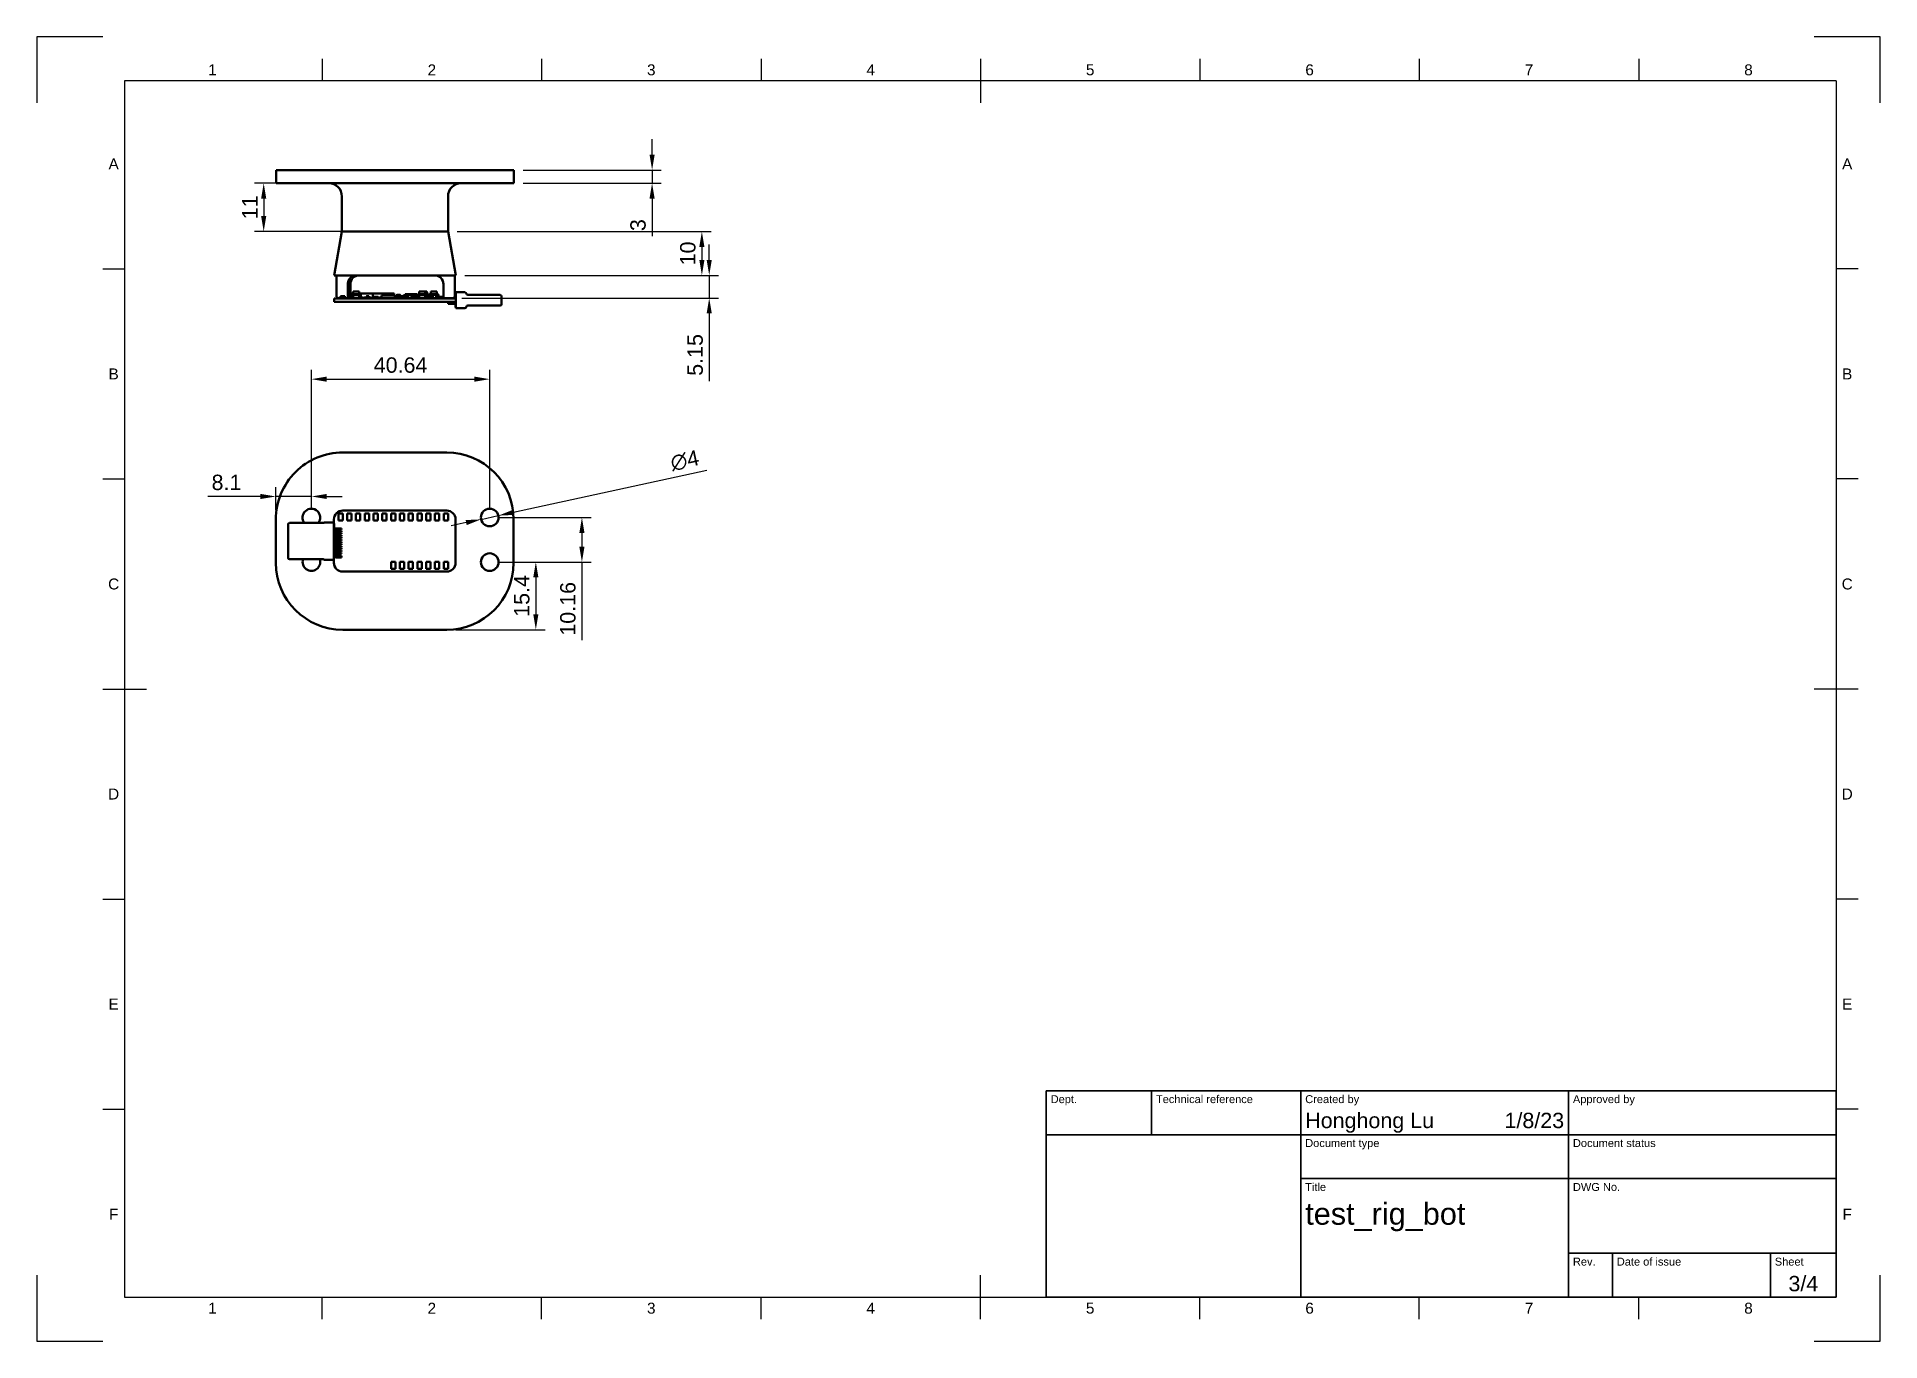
# Model space of a CAD drawing. Header units: millimetres. Extents: x 0 to 420, y 0 to 297.
import ezdxf
from ezdxf.enums import TextEntityAlignment as Align

# ---------------------------------------------------------------- set-up
doc = ezdxf.new("R2010")
doc.units = ezdxf.units.MM
doc.header["$LTSCALE"] = 0.75
for name, color, linetype, lineweight in [('BORDER', 7, 'Continuous', 25), ('FD_Dimensions', 7, 'Continuous', 25), ('TITLEBLOCK', 7, 'Continuous', 35), ('Visible', 7, 'Continuous', 50)]:
    doc.layers.add(name, color=color, linetype=linetype, lineweight=lineweight)
doc.styles.add('FusionTitle', font='Arial.ttf')
doc.styles.get("Standard").update_dxf_attribs({"font": 'Arial.ttf'})
doc.dimstyles.new('Dim-ISO-25', dxfattribs={"dimtxt": 3.5, "dimasz": 3.5, "dimexe": 2.1, "dimexo": 2.1, "dimgap": 1.4, "dimtad": 1, "dimzin": 12, "dimdsep": 46, "dimtxsty": 'Standard', "dimcen": 0, "dimazin": 3, "dimtp": 0.1, "dimtm": 0.1, "dimtfac": 0.714286, "dimtmove": 0, "dimatfit": 3, "dimfxl": 1, "dimtzin": 12, "dimarcsym": 0})

msp = doc.modelspace()

# ---------------------------------------------------------------- blocks, each defined once
blk = doc.blocks.new('ISO_A3_SHEET')
at = {"layer": 'BORDER'}
for p, q in [((65, 292), (65, 287)), ((115, 292), (115, 287)), ((165, 292), (165, 287)), ((215, 292), (215, 282)), ((265, 292), (265, 287)), ((315, 292), (315, 287)), ((365, 292), (365, 287)), ((410, 287), (20, 287)), ((20, 287), (20, 10)), ((410, 287), (410, 10)), ((15, 244.16666), (20, 244.16666)), ((415, 244.16666), (410, 244.16666)), ((15, 196.33333), (20, 196.33333)), ((415, 196.33333), (410, 196.33333)), ((15, 148.5), (25, 148.5)), ((415, 148.5), (405, 148.5)), ((15, 100.66667), (20, 100.66667)), ((415, 100.66667), (410, 100.66667)), ((15, 52.83334), (20, 52.83334)), ((415, 52.83334), (410, 52.83334)), ((215, 5), (215, 15)), ((20, 10), (410, 10)), ((65, 5), (65, 10)), ((115, 5), (115, 10)), ((165, 5), (165, 10)), ((265, 5), (265, 10)), ((315, 5), (315, 10)), ((365, 5), (365, 10))]:
    blk.add_line(p, q, dxfattribs=at)
at = {"layer": 'Defpoints'}
for p, q in [((15, 297), (0, 297)), ((0, 297), (0, 282)), ((420, 297), (405, 297)), ((420, 282), (420, 297)), ((0, 15), (0, 0)), ((420, 0), (420, 15)), ((0, 0), (15, 0)), ((405, 0), (420, 0))]:
    blk.add_line(p, q, dxfattribs=at)
at = {"layer": 'BORDER', "style": 'FusionTitle'}
for s, p in [('1', (40, 289.5)), ('2', (90, 289.5)), ('3', (140, 289.5)), ('4', (190, 289.5)), ('5', (240, 289.5)), ('6', (290, 289.5)), ('7', (340, 289.5)), ('8', (390, 289.5)), ('A', (17.5, 268.08333)), ('A', (412.5, 268.08333)), ('B', (17.5, 220.25)), ('B', (412.5, 220.25)), ('C', (17.5, 172.41667)), ('C', (412.5, 172.41667)), ('D', (17.5, 124.58334)), ('D', (412.5, 124.58334)), ('E', (17.5, 76.75001)), ('E', (412.5, 76.75001)), ('F', (17.5, 28.91668)), ('F', (412.5, 28.91668)), ('1', (40, 7.5)), ('2', (90, 7.5)), ('3', (140, 7.5)), ('4', (190, 7.5)), ('5', (240, 7.5)), ('6', (290, 7.5)), ('7', (340, 7.5)), ('8', (390, 7.5))]:
    blk.add_text(s, height=2.5, dxfattribs=at).set_placement(p, align=Align.MIDDLE)
blk = doc.blocks.new('ISO_TITLEBLOCK')
at = {"layer": 'TITLEBLOCK'}
for p, q in [((0, 47), (-180, 47)), ((-180, 47), (-180, 0)), ((-156, 37), (-156, 47)), ((-122, 0), (-122, 47)), ((-61, 0), (-61, 47)), ((0, 0), (0, 47)), ((-180, 37), (0, 37)), ((-122, 27), (0, 27)), ((-61, 10), (0, 10)), ((-51, 0), (-51, 10)), ((-15, 0), (-15, 10)), ((-180, 0), (0, 0))]:
    blk.add_line(p, q, dxfattribs=at)
at = {"layer": 'TITLEBLOCK', "style": 'FusionTitle'}
for s, p in [('Dept.', (-179, 46)), ('Technical reference', (-155, 46)), ('Created by', (-121, 46)), ('Approved by', (-60, 46)), ('Document type', (-121, 36)), ('Document status', (-60, 36)), ('Title', (-121, 26)), ('DWG No.', (-60, 26)), ('Rev.', (-60, 9)), ('Date of issue', (-50, 9)), ('Sheet', (-14, 9))]:
    blk.add_text(s, height=1.8, dxfattribs=at).set_placement(p, align=Align.TOP_LEFT)
for tag, height, p in [('DEPT', 3.5, (-179, 42)), ('TECHNICAL_REFERENCE', 3.5, (-155, 42)), ('CREATED_BY', 3.5, (-121, 42)), ('APPROVED_BY', 3.5, (-60, 42)), ('DOCUMENT_TYPE', 3.5, (-121, 32)), ('DOCUMENT_STATUS', 3.5, (-60, 32)), ('TITLE_1', 5, (-121, 21.5)), ('TITLE_2', 5, (-121, 14)), ('TITLE_3', 5, (-121, 6.5)), ('DATE_OF_ISSUE', 3.5, (-50, 5))]:
    blk.add_attdef(tag, text='', height=height, dxfattribs=at).set_placement(p, align=Align.TOP_LEFT)
for tag, p in [('CREATED_DATE', (-62, 42)), ('APPROVED_DATE', (-0.99, 42))]:
    blk.add_attdef(tag, text='', height=3.5, dxfattribs=at).set_placement(p, align=Align.TOP_RIGHT)
for tag, height, p in [('DRAWING_NUMBER', 5, (-30.5, 19.75)), ('REV', 3.5, (-56, 4.85)), ('SHEET', 3.5, (-7.5, 4.85))]:
    blk.add_attdef(tag, text='', height=height, dxfattribs=at).set_placement(p, align=Align.TOP_CENTER)
blk = doc.blocks.new('*D14')
at = {"layer": 'Defpoints', "color": 0, "transparency": 16777216}
for p in [(108.682863, 266.68366), (108.682863, 263.68366), (140.182863, 263.68366)]:
    blk.add_point(p, dxfattribs=at)
at = {"layer": 'FD_Dimensions', "color": 0, "lineweight": -2, "transparency": 16777216}
for p, q in [((140.182863, 270.18366), (140.182863, 273.68366)), ((110.782863, 266.68366), (142.282863, 266.68366)), ((140.182863, 266.68366), (140.182863, 263.68366)), ((110.782863, 263.68366), (142.282863, 263.68366)), ((140.182863, 260.18366), (140.182863, 251.591709))]:
    blk.add_line(p, q, dxfattribs=at)
at = {"layer": 'FD_Dimensions', "color": 0, "transparency": 16777216}
for points in [[(139.599529, 270.18366), (140.766196, 270.18366), (140.182863, 266.68366)], [(139.599529, 260.18366), (140.766196, 260.18366), (140.182863, 263.68366)]]:
    blk.add_solid(points, dxfattribs=at)
at = {"layer": 'FD_Dimensions', "color": 0, "transparency": 16777216, "insert": (136.994663, 254.137684), "char_height": 3.5, "attachment_point": 5, "rotation": 90}
blk.add_mtext('3', dxfattribs=at)
blk = doc.blocks.new('*D15')
at = {"layer": 'Defpoints', "color": 0, "transparency": 16777216}
for p in [(93.446132, 263.68366), (51.682863, 252.68809), (93.682863, 252.68809)]:
    blk.add_point(p, dxfattribs=at)
at = {"layer": 'FD_Dimensions', "color": 0, "lineweight": -2, "transparency": 16777216}
for p, q in [((91.346132, 263.68366), (49.582863, 263.68366)), ((51.682863, 260.18366), (51.682863, 256.18809)), ((91.582863, 252.68809), (49.582863, 252.68809))]:
    blk.add_line(p, q, dxfattribs=at)
at = {"layer": 'FD_Dimensions', "color": 0, "transparency": 16777216}
for points in [[(51.099529, 260.18366), (52.266196, 260.18366), (51.682863, 263.68366)], [(51.099529, 256.18809), (52.266196, 256.18809), (51.682863, 252.68809)]]:
    blk.add_solid(points, dxfattribs=at)
at = {"layer": 'FD_Dimensions', "color": 0, "transparency": 16777216, "insert": (48.5257, 258.185875), "char_height": 3.5, "attachment_point": 5, "rotation": 90}
blk.add_mtext('11', dxfattribs=at)
blk = doc.blocks.new('*D16')
at = {"layer": 'Defpoints', "color": 0, "transparency": 16777216}
for p in [(93.682863, 252.68809), (95.446132, 242.68809), (151.526464, 242.68809)]:
    blk.add_point(p, dxfattribs=at)
at = {"layer": 'FD_Dimensions', "color": 0, "lineweight": -2, "transparency": 16777216}
for p, q in [((95.782863, 252.68809), (153.626464, 252.68809)), ((151.526464, 249.18809), (151.526464, 246.18809)), ((97.546132, 242.68809), (153.626464, 242.68809))]:
    blk.add_line(p, q, dxfattribs=at)
at = {"layer": 'FD_Dimensions', "color": 0, "transparency": 16777216}
for points in [[(150.943131, 249.18809), (152.109797, 249.18809), (151.526464, 252.68809)], [(150.943131, 246.18809), (152.109797, 246.18809), (151.526464, 242.68809)]]:
    blk.add_solid(points, dxfattribs=at)
at = {"layer": 'FD_Dimensions', "color": 0, "transparency": 16777216, "insert": (148.339459, 247.68809), "char_height": 3.5, "attachment_point": 5, "rotation": 90}
blk.add_mtext('10', dxfattribs=at)
blk = doc.blocks.new('*D17')
at = {"layer": 'Defpoints', "color": 0, "transparency": 16777216}
for p in [(95.446132, 242.68809), (94.746132, 237.53416), (153.199443, 237.53416)]:
    blk.add_point(p, dxfattribs=at)
at = {"layer": 'FD_Dimensions', "color": 0, "lineweight": -2, "transparency": 16777216}
for p, q in [((153.199443, 246.18809), (153.199443, 249.68809)), ((97.546132, 242.68809), (155.299443, 242.68809)), ((153.199443, 242.68809), (153.199443, 237.53416)), ((96.846132, 237.53416), (155.299443, 237.53416)), ((153.199443, 234.03416), (153.199443, 218.616493))]:
    blk.add_line(p, q, dxfattribs=at)
at = {"layer": 'FD_Dimensions', "color": 0, "transparency": 16777216}
for points in [[(152.61611, 246.18809), (153.782777, 246.18809), (153.199443, 242.68809)], [(152.61611, 234.03416), (153.782777, 234.03416), (153.199443, 237.53416)]]:
    blk.add_solid(points, dxfattribs=at)
at = {"layer": 'FD_Dimensions', "color": 0, "transparency": 16777216, "insert": (150.012438, 224.575326), "char_height": 3.5, "attachment_point": 5, "rotation": 90}
blk.add_mtext('5.15', dxfattribs=at)
blk = doc.blocks.new('*D18')
at = {"layer": 'Defpoints', "color": 0, "transparency": 16777216}
for p in [(101.236645, 187.134037), (105.146743, 187.977325)]:
    blk.add_point(p, dxfattribs=at)
at = {"layer": 'FD_Dimensions', "color": 0, "lineweight": -2, "transparency": 16777216}
for p, q in [((152.678857, 198.228551), (108.568079, 188.715203)), ((97.81531, 186.396159), (94.393974, 185.658281)), ((101.236645, 187.134037), (105.146743, 187.977325))]:
    blk.add_line(p, q, dxfattribs=at)
at = {"layer": 'FD_Dimensions', "color": 0, "transparency": 16777216}
for points in [[(108.445099, 189.285425), (108.691058, 188.14498), (105.146743, 187.977325)], [(97.69233, 186.966382), (97.93829, 185.825936), (101.236645, 187.134037)]]:
    blk.add_solid(points, dxfattribs=at)
at = {"layer": 'FD_Dimensions', "color": 0, "transparency": 16777216, "insert": (147.642213, 200.502719), "char_height": 3.5, "attachment_point": 5, "rotation": 12.17053353}
blk.add_mtext('∅4', dxfattribs=at)
blk = doc.blocks.new('*D19')
at = {"layer": 'Defpoints', "color": 0, "transparency": 16777216}
for p in [(103.191694, 187.555681), (103.191694, 177.395681), (124.191694, 177.395681)]:
    blk.add_point(p, dxfattribs=at)
at = {"layer": 'FD_Dimensions', "color": 0, "lineweight": -2, "transparency": 16777216}
for p, q in [((105.291694, 187.555681), (126.291694, 187.555681)), ((124.191694, 184.055681), (124.191694, 180.895681)), ((105.291694, 177.395681), (126.291694, 177.395681)), ((124.191694, 177.395681), (124.191694, 159.616827))]:
    blk.add_line(p, q, dxfattribs=at)
at = {"layer": 'FD_Dimensions', "color": 0, "transparency": 16777216}
for points in [[(123.608361, 184.055681), (124.775028, 184.055681), (124.191694, 187.555681)], [(123.608361, 180.895681), (124.775028, 180.895681), (124.191694, 177.395681)]]:
    blk.add_solid(points, dxfattribs=at)
at = {"layer": 'FD_Dimensions', "color": 0, "transparency": 16777216, "insert": (121.004689, 166.756254), "char_height": 3.5, "attachment_point": 5, "rotation": 90}
blk.add_mtext('10.16', dxfattribs=at)
blk = doc.blocks.new('*D20')
at = {"layer": 'Defpoints', "color": 0, "transparency": 16777216}
for p in [(103.191694, 219.055681), (62.551694, 187.555681), (103.191694, 187.555681)]:
    blk.add_point(p, dxfattribs=at)
at = {"layer": 'FD_Dimensions', "color": 0, "lineweight": -2, "transparency": 16777216}
for p, q in [((62.551694, 189.655681), (62.551694, 221.155681)), ((66.051694, 219.055681), (99.691694, 219.055681)), ((103.191694, 189.655681), (103.191694, 221.155681))]:
    blk.add_line(p, q, dxfattribs=at)
at = {"layer": 'FD_Dimensions', "color": 0, "transparency": 16777216}
for points in [[(66.051694, 219.639014), (66.051694, 218.472348), (62.551694, 219.055681)], [(99.691694, 219.639014), (99.691694, 218.472348), (103.191694, 219.055681)]]:
    blk.add_solid(points, dxfattribs=at)
at = {"layer": 'FD_Dimensions', "color": 0, "transparency": 16777216, "insert": (82.871694, 222.242686), "char_height": 3.5, "attachment_point": 5}
blk.add_mtext('40.64', dxfattribs=at)
blk = doc.blocks.new('*D21')
at = {"layer": 'Defpoints', "color": 0, "transparency": 16777216}
for p in [(54.456477, 192.341771), (54.456477, 187.128422), (62.551694, 187.555681)]:
    blk.add_point(p, dxfattribs=at)
at = {"layer": 'FD_Dimensions', "color": 0, "lineweight": -2, "transparency": 16777216}
for p, q in [((54.456477, 189.228422), (54.456477, 194.441771)), ((62.551694, 189.655681), (62.551694, 194.441771)), ((50.956477, 192.341771), (38.955249, 192.341771)), ((62.551694, 192.341771), (54.456477, 192.341771)), ((66.051694, 192.341771), (69.551694, 192.341771))]:
    blk.add_line(p, q, dxfattribs=at)
at = {"layer": 'FD_Dimensions', "color": 0, "transparency": 16777216}
for points in [[(50.956477, 192.925104), (50.956477, 191.758438), (54.456477, 192.341771)], [(66.051694, 192.925104), (66.051694, 191.758438), (62.551694, 192.341771)]]:
    blk.add_solid(points, dxfattribs=at)
at = {"layer": 'FD_Dimensions', "color": 0, "transparency": 16777216, "insert": (43.205863, 195.528777), "char_height": 3.5, "attachment_point": 5}
blk.add_mtext('8.1', dxfattribs=at)
blk = doc.blocks.new('*D22')
at = {"layer": 'Defpoints', "color": 0, "transparency": 16777216}
for p in [(103.191694, 177.395681), (93.393208, 161.992882), (113.691694, 161.992882)]:
    blk.add_point(p, dxfattribs=at)
at = {"layer": 'FD_Dimensions', "color": 0, "lineweight": -2, "transparency": 16777216}
for p, q in [((105.291694, 177.395681), (115.791694, 177.395681)), ((113.691694, 173.895681), (113.691694, 165.492882)), ((95.493208, 161.992882), (115.791694, 161.992882))]:
    blk.add_line(p, q, dxfattribs=at)
at = {"layer": 'FD_Dimensions', "color": 0, "transparency": 16777216}
for points in [[(113.108361, 173.895681), (114.275028, 173.895681), (113.691694, 177.395681)], [(113.108361, 165.492882), (114.275028, 165.492882), (113.691694, 161.992882)]]:
    blk.add_solid(points, dxfattribs=at)
at = {"layer": 'FD_Dimensions', "color": 0, "transparency": 16777216, "insert": (110.504689, 169.694281), "char_height": 3.5, "attachment_point": 5, "rotation": 90}
blk.add_mtext('15.4', dxfattribs=at)

# ---------------------------------------------------------------- dimensions: what is measured, and where the dimension line sits
at = {"layer": 'FD_Dimensions'}
for p1, p2, distance, picture, middle in [((108.682863, 266.68366), (108.682863, 263.68366), 31.5, '*D14', (136.994663, 254.137684)), ((62.551694, 187.555681), (103.191694, 187.555681), 31.5, '*D20', (82.871694, 222.242686)), ((103.191694, 187.555681), (103.191694, 177.395681), 21, '*D19', (121.004689, 166.756254))]:
    dim = msp.add_aligned_dim(p1=p1, p2=p2, distance=distance, dimstyle='Dim-ISO-25', override={"dimlfac": 1, "dimclrd": 0, "dimclre": 0}, dxfattribs=at)
    dim.commit()
    dim.dimension.update_dxf_attribs({"geometry": picture, "text_midpoint": middle})
for base, p1, p2, angle, picture, middle in [((51.682863, 252.68809), (93.446132, 263.68366), (93.682863, 252.68809), 90, '*D15', (48.5257, 258.185875)), ((151.526464, 242.68809), (93.682863, 252.68809), (95.446132, 242.68809), 90, '*D16', (148.339459, 247.68809)), ((153.199443, 237.53416), (95.446132, 242.68809), (94.746132, 237.53416), 90, '*D17', (150.012438, 224.575326)), ((54.456477, 192.341771), (62.551694, 187.555681), (54.456477, 187.128422), 0.000004, '*D21', (43.205863, 195.528777)), ((113.691694, 161.992882), (103.191694, 177.395681), (93.393208, 161.992882), 90, '*D22', (110.504689, 169.694281))]:
    dim = msp.add_linear_dim(base=base, p1=p1, p2=p2, angle=angle, dimstyle='Dim-ISO-25', override={"dimlfac": 1, "dimclrd": 0, "dimclre": 0}, dxfattribs=at)
    dim.commit()
    dim.dimension.update_dxf_attribs({"geometry": picture, "text_midpoint": middle})
dim = msp.add_diameter_dim_2p(p1=(101.236645, 187.134037), p2=(105.146743, 187.977325), dimstyle='Dim-ISO-25', override={"dimlfac": 1}, dxfattribs=at)
dim.commit()
dim.dimension.update_dxf_attribs({"geometry": '*D18', "text_midpoint": (148.334741, 197.291658), "dimtype": 163})

# ---------------------------------------------------------------- linework, layer by layer
at = {"layer": 'Visible'}
for p, q in [((54.509402, 266.68366), (54.509402, 263.68366)), ((69.746132, 266.68366), (54.509402, 266.68366)), ((69.746132, 266.68366), (93.446132, 266.68366)), ((108.682863, 266.68366), (93.446132, 266.68366)), ((108.682863, 266.68366), (108.682863, 263.68366)), ((54.509402, 263.68366), (69.746132, 263.68366)), ((69.509402, 252.68809), (69.509402, 260.68366)), ((93.446132, 263.68366), (69.746132, 263.68366)), ((93.446132, 263.68366), (108.682863, 263.68366)), ((93.682863, 252.68809), (93.682863, 260.68366)), ((67.746132, 242.68809), (69.509402, 252.68809)), ((69.509402, 252.68809), (69.746132, 252.68809)), ((93.446132, 252.68809), (69.746132, 252.68809)), ((93.446132, 252.68809), (93.682863, 252.68809)), ((95.446132, 242.68809), (93.682863, 252.68809)), ((69.746132, 242.68809), (67.746132, 242.68809)), ((68.246132, 242.68809), (68.246132, 241.68809)), ((68.246132, 238.03416), (68.246132, 241.68809)), ((69.746132, 242.68809), (93.446132, 242.68809)), ((70.846132, 237.53416), (70.846132, 240.68809)), ((71.167096, 237.98416), (71.167096, 241.68809)), ((71.440551, 237.98416), (71.440551, 240.68809)), ((92.646132, 238.03416), (92.646132, 240.68809)), ((95.446132, 242.68809), (93.446132, 242.68809)), ((95.246132, 238.03416), (95.246132, 242.68809)), ((67.746132, 236.63416), (67.746132, 237.43416)), ((69.746132, 237.43416), (67.746132, 237.43416)), ((69.746132, 236.63416), (67.746132, 236.63416)), ((68.446132, 237.52416), (68.446132, 237.63416)), ((68.486132, 237.48416), (69.196132, 237.48416)), ((68.746132, 237.53416), (69.196132, 237.53416)), ((68.946132, 237.48416), (68.946132, 237.47416)), ((69.071132, 237.47416), (68.946132, 237.47416)), ((69.071132, 237.48416), (69.071132, 237.47416)), ((69.081827, 237.47416), (69.071132, 237.47416)), ((69.081827, 237.48416), (69.081827, 237.47416)), ((69.146132, 237.47416), (69.081827, 237.47416)), ((69.146132, 237.48416), (69.146132, 237.47416)), ((69.271132, 237.47416), (69.146132, 237.47416)), ((69.396132, 237.98416), (69.196132, 237.98416)), ((69.196132, 237.98416), (69.196132, 237.96416)), ((69.196132, 237.50416), (69.196132, 237.96416)), ((69.196132, 237.48416), (69.196132, 237.50416)), ((69.396132, 237.48416), (69.196132, 237.48416)), ((69.271132, 237.48416), (69.271132, 237.47416)), ((69.393252, 237.48416), (69.393252, 237.47416)), ((69.499013, 237.47416), (69.393252, 237.47416)), ((69.396132, 237.98416), (69.396132, 237.96416)), ((69.996132, 237.96416), (69.396132, 237.96416)), ((69.396132, 237.50416), (69.396132, 237.96416)), ((69.996132, 237.50416), (69.396132, 237.50416)), ((69.396132, 237.48416), (69.396132, 237.50416)), ((69.396132, 237.48416), (69.996132, 237.48416)), ((69.446132, 236.63416), (69.446132, 236.63316)), ((70.444132, 236.63316), (69.446132, 236.63316)), ((69.499013, 237.48416), (69.499013, 237.47416)), ((69.621132, 237.48416), (69.621132, 237.47416)), ((69.746132, 237.47416), (69.621132, 237.47416)), ((69.746132, 237.48416), (69.746132, 237.47416)), ((69.809349, 237.47416), (69.746132, 237.47416)), ((93.446132, 237.43416), (69.746132, 237.43416)), ((93.446132, 236.63416), (69.746132, 236.63416)), ((69.809349, 237.48416), (69.809349, 237.47416)), ((69.921132, 237.47416), (69.809349, 237.47416)), ((69.921132, 237.48416), (69.921132, 237.47416)), ((69.946132, 237.47416), (69.921132, 237.47416)), ((69.946132, 237.48416), (69.946132, 237.47416)), ((70.196132, 237.98416), (69.996132, 237.98416)), ((69.996132, 237.98416), (69.996132, 237.96416)), ((69.996132, 237.50416), (69.996132, 237.96416)), ((69.996132, 237.48416), (69.996132, 237.50416)), ((70.196132, 237.48416), (69.996132, 237.48416)), ((70.196132, 237.98416), (70.196132, 237.96416)), ((70.196132, 237.50416), (70.196132, 237.96416)), ((70.196132, 237.53416), (70.846132, 237.53416)), ((70.196132, 237.48416), (70.196132, 237.50416)), ((70.444132, 236.63416), (70.444132, 236.63316)), ((70.715802, 237.50416), (70.715802, 237.53416)), ((70.729945, 237.48416), (71.055214, 237.48416)), ((70.846132, 237.98416), (71.055214, 237.98416)), ((71.196635, 237.98416), (71.055214, 237.98416)), ((71.196635, 237.48416), (71.055214, 237.48416)), ((71.069356, 237.50416), (71.069356, 237.96416)), ((71.415802, 237.96416), (71.210777, 237.96416)), ((71.210777, 237.50416), (71.210777, 237.96416)), ((71.346132, 237.50416), (71.210777, 237.50416)), ((71.29563, 237.98416), (71.429945, 237.98416)), ((71.29563, 237.48416), (71.346132, 237.48416)), ((71.346132, 237.63416), (71.546132, 237.63416)), ((71.346132, 237.48416), (71.346132, 237.63416)), ((71.546132, 237.48416), (71.346132, 237.48416)), ((71.415802, 237.63416), (71.415802, 237.96416)), ((71.429945, 237.98416), (71.646132, 237.98416)), ((71.446132, 236.63416), (71.446132, 236.63316)), ((72.444132, 236.63316), (71.446132, 236.63316)), ((71.546132, 237.48416), (71.755214, 237.48416)), ((71.646132, 237.73416), (71.646132, 238.13416)), ((71.667096, 238.23437), (71.667096, 238.58416)), ((71.667096, 238.58416), (71.999241, 238.58416)), ((71.896635, 237.48416), (71.755214, 237.48416)), ((71.769356, 237.50416), (71.769356, 237.621593)), ((71.796132, 238.13416), (71.796132, 237.73416)), ((71.896635, 237.98416), (71.796132, 237.98416)), ((71.896132, 238.38416), (71.946132, 238.38416)), ((71.946132, 238.23416), (71.896132, 238.23416)), ((71.984078, 237.96416), (71.910777, 237.96416)), ((71.910777, 237.50416), (71.910777, 237.96416)), ((72.21819, 237.50416), (71.910777, 237.50416)), ((71.99563, 237.48416), (71.940551, 237.48416)), ((72.041132, 238.38416), (71.946132, 238.38416)), ((71.946132, 238.23416), (71.946132, 238.38416)), ((72.041132, 238.23416), (71.946132, 238.23416)), ((72.037484, 237.58416), (71.946132, 238.23416)), ((71.971132, 238.38416), (72.062484, 239.03416)), ((71.99563, 237.48416), (72.240551, 237.48416)), ((72.086808, 237.58416), (72.037484, 237.58416)), ((73.451132, 238.38416), (72.041132, 238.38416)), ((72.041132, 238.23416), (72.041132, 238.38416)), ((73.451132, 238.23416), (72.041132, 238.23416)), ((72.086808, 237.58416), (72.041132, 238.23416)), ((72.053632, 238.38416), (72.099308, 239.03416)), ((72.099308, 239.03416), (72.062484, 239.03416)), ((73.405457, 237.58416), (72.086808, 237.58416)), ((73.392957, 239.03416), (72.099308, 239.03416)), ((72.215802, 237.51916), (72.215802, 237.58416)), ((72.594105, 237.48416), (72.240551, 237.48416)), ((72.444132, 236.63416), (72.444132, 236.63316)), ((72.569356, 237.51916), (72.569356, 237.58416)), ((72.594105, 237.48416), (72.686028, 237.48416)), ((72.686028, 237.48416), (72.717149, 237.48416)), ((72.710777, 237.51916), (73.135041, 237.51916)), ((72.717149, 237.48416), (72.717149, 237.51916)), ((72.727756, 237.48416), (72.717149, 237.48416)), ((72.727756, 237.48416), (72.727756, 237.51916)), ((72.727756, 237.48416), (72.773718, 237.48416)), ((72.773718, 237.48416), (72.773718, 237.51916)), ((72.773718, 237.48416), (72.806237, 237.48416)), ((73.15979, 237.48416), (72.806237, 237.48416)), ((73.15979, 237.48416), (73.251714, 237.48416)), ((73.251714, 237.48416), (73.424256, 237.48416)), ((73.276463, 237.51916), (73.276463, 237.58416)), ((73.429781, 239.03416), (73.392957, 239.03416)), ((73.438632, 238.38416), (73.392957, 239.03416)), ((73.405457, 237.58416), (73.451132, 238.23416)), ((73.454781, 237.58416), (73.405457, 237.58416)), ((73.424256, 237.48416), (73.424256, 237.58416)), ((73.424256, 237.48416), (73.480825, 237.48416)), ((73.521132, 238.38416), (73.429781, 239.03416)), ((73.446132, 236.63416), (73.446132, 236.63316)), ((74.444132, 236.63316), (73.446132, 236.63316)), ((73.546132, 238.38416), (73.451132, 238.38416)), ((73.451132, 238.23416), (73.451132, 238.38416)), ((73.546132, 238.23416), (73.451132, 238.23416)), ((73.454781, 237.58416), (73.546132, 238.23416)), ((73.454781, 237.58416), (73.480825, 237.58416)), ((73.480825, 237.48416), (73.480825, 237.68416)), ((73.480825, 237.68416), (73.601033, 237.68416)), ((73.480825, 237.48416), (73.601033, 237.48416)), ((73.493024, 238.58416), (76.546132, 238.58416)), ((73.546132, 238.23416), (73.546132, 238.38416)), ((73.596132, 238.38416), (73.546132, 238.38416)), ((73.546132, 238.23416), (73.596132, 238.23416)), ((73.601033, 237.68416), (73.636388, 237.68416)), ((73.601033, 237.48416), (73.601033, 237.68416)), ((73.601033, 237.48416), (73.777809, 237.48416)), ((73.636388, 237.58416), (73.636388, 237.68416)), ((73.636388, 237.58416), (73.746132, 237.58416)), ((73.696132, 238.13416), (73.696132, 237.73416)), ((73.777809, 237.48416), (73.777809, 237.549316)), ((73.777809, 237.48416), (73.834378, 237.48416)), ((73.834378, 237.48416), (73.834378, 237.510529)), ((73.834378, 237.48416), (73.946132, 237.48416)), ((73.846132, 237.73416), (73.846132, 238.13416)), ((73.85953, 237.68416), (73.954586, 237.68416)), ((74.146132, 237.63416), (73.946132, 237.63416)), ((73.946132, 237.48416), (74.146132, 237.48416)), ((73.954586, 237.68416), (73.989941, 237.68416)), ((73.954586, 237.63416), (73.954586, 237.68416)), ((73.989941, 237.63416), (73.989941, 237.68416)), ((74.146132, 237.48416), (74.146132, 237.63416)), ((74.146132, 237.58416), (74.187931, 237.58416)), ((74.146132, 237.48416), (74.187931, 237.48416)), ((74.187931, 237.48416), (74.187931, 237.68416)), ((74.187931, 237.68416), (74.308139, 237.68416)), ((74.187931, 237.48416), (74.308139, 237.48416)), ((74.308139, 237.68416), (74.343495, 237.68416)), ((74.308139, 237.48416), (74.308139, 237.68416)), ((74.308139, 237.48416), (74.484916, 237.48416)), ((74.343495, 237.58416), (74.343495, 237.68416)), ((74.343495, 237.58416), (74.541485, 237.58416)), ((74.444132, 236.63416), (74.444132, 236.63316)), ((74.484916, 237.48416), (74.484916, 237.58416)), ((74.484916, 237.48416), (74.541485, 237.48416)), ((74.541485, 237.48416), (74.541485, 237.68416)), ((74.541485, 237.68416), (74.661693, 237.68416)), ((74.541485, 237.48416), (74.661693, 237.48416)), ((74.661693, 237.68416), (74.697048, 237.68416)), ((74.661693, 237.48416), (74.661693, 237.68416)), ((74.661693, 237.48416), (74.83847, 237.48416)), ((74.697048, 237.58416), (74.697048, 237.68416)), ((74.697048, 237.58416), (74.895038, 237.58416)), ((74.83847, 237.48416), (74.83847, 237.58416)), ((74.83847, 237.48416), (74.895038, 237.48416)), ((74.895038, 237.48416), (74.895038, 237.68416)), ((74.895038, 237.68416), (75.015246, 237.68416)), ((74.895038, 237.48416), (75.015246, 237.48416)), ((75.015246, 237.68416), (75.050602, 237.68416)), ((75.015246, 237.48416), (75.015246, 237.68416)), ((75.015246, 237.48416), (75.166132, 237.48416)), ((75.050602, 237.58416), (75.050602, 237.68416)), ((75.050602, 237.58416), (75.146132, 237.58416)), ((75.146132, 237.50416), (75.146132, 237.96416)), ((75.166132, 237.98416), (75.626132, 237.98416)), ((75.166132, 237.48416), (75.626132, 237.48416)), ((75.446132, 236.63416), (75.446132, 236.63316)), ((76.444132, 236.63316), (75.446132, 236.63316)), ((75.626132, 237.48416), (75.722353, 237.48416)), ((75.646132, 237.50416), (75.646132, 237.96416)), ((75.646132, 237.68416), (75.722353, 237.68416)), ((75.722353, 237.68416), (75.757708, 237.68416)), ((75.722353, 237.48416), (75.722353, 237.68416)), ((75.722353, 237.48416), (75.89913, 237.48416)), ((75.757708, 237.58416), (75.757708, 237.68416)), ((75.757708, 237.58416), (75.955698, 237.58416)), ((75.89913, 237.48416), (75.89913, 237.58416)), ((75.89913, 237.48416), (75.955698, 237.48416)), ((75.955698, 237.48416), (75.955698, 237.68416)), ((75.955698, 237.68416), (76.075906, 237.68416)), ((75.955698, 237.48416), (76.075906, 237.48416)), ((76.075906, 237.68416), (76.111262, 237.68416)), ((76.075906, 237.48416), (76.075906, 237.68416)), ((76.075906, 237.48416), (76.252683, 237.48416)), ((76.111262, 237.58416), (76.111262, 237.68416)), ((76.111262, 237.58416), (76.546132, 237.58416)), ((76.252683, 237.48416), (76.252683, 237.58416)), ((76.252683, 237.48416), (76.546132, 237.48416)), ((76.444132, 236.63416), (76.444132, 236.63316)), ((76.546132, 237.58416), (76.546132, 238.58416)), ((76.546132, 238.58416), (81.425169, 238.58416)), ((76.546132, 237.48416), (76.546132, 237.58416)), ((76.546132, 237.58416), (76.746132, 237.58416)), ((76.546132, 237.48416), (76.781132, 237.48416)), ((76.746132, 237.51916), (76.746132, 237.79916)), ((76.781132, 237.83416), (76.911132, 237.83416)), ((76.781132, 237.48416), (76.911132, 237.48416)), ((76.911132, 237.48416), (77.016358, 237.48416)), ((76.946132, 237.83416), (77.546132, 237.83416)), ((76.946132, 237.79916), (76.946132, 237.83416)), ((76.946132, 237.51916), (77.546132, 237.51916)), ((77.016358, 237.48416), (77.016358, 237.51916)), ((77.016358, 237.48416), (77.136567, 237.48416)), ((77.136567, 237.48416), (77.136567, 237.51916)), ((77.136567, 237.48416), (77.193135, 237.48416)), ((77.193135, 237.48416), (77.193135, 237.51916)), ((77.193135, 237.48416), (77.369912, 237.48416)), ((77.369912, 237.48416), (77.369912, 237.51916)), ((77.369912, 237.48416), (77.49012, 237.48416)), ((77.446132, 236.63416), (77.446132, 236.63316)), ((78.444132, 236.63316), (77.446132, 236.63316)), ((77.49012, 237.48416), (77.49012, 237.51916)), ((77.49012, 237.48416), (77.546689, 237.48416)), ((77.546132, 237.79916), (77.546132, 237.83416)), ((77.546689, 237.48416), (77.546689, 237.512945)), ((77.546689, 237.48416), (77.581132, 237.48416)), ((77.581132, 237.83416), (77.711132, 237.83416)), ((77.581132, 237.48416), (77.711132, 237.48416)), ((77.711132, 237.48416), (77.723465, 237.48416)), ((77.723465, 237.48416), (77.723465, 237.486405)), ((77.723465, 237.48416), (77.843673, 237.48416)), ((77.746132, 237.51916), (77.746132, 237.79916)), ((77.746132, 237.68416), (77.843673, 237.68416)), ((77.843673, 237.48416), (77.843673, 237.68416)), ((77.843673, 237.58416), (78.041663, 237.58416)), ((77.843673, 237.48416), (77.900242, 237.48416)), ((77.900242, 237.48416), (77.900242, 237.58416)), ((77.900242, 237.48416), (78.077019, 237.48416)), ((78.041663, 237.58416), (78.041663, 237.68416)), ((78.041663, 237.68416), (78.077019, 237.68416)), ((78.077019, 237.48416), (78.077019, 237.68416)), ((78.077019, 237.68416), (78.197227, 237.68416)), ((78.077019, 237.48416), (78.197227, 237.48416)), ((78.197227, 237.48416), (78.197227, 237.68416)), ((78.197227, 237.58416), (78.395217, 237.58416)), ((78.197227, 237.48416), (78.253795, 237.48416)), ((78.253795, 237.48416), (78.253795, 237.58416)), ((78.253795, 237.48416), (78.430572, 237.48416)), ((78.395217, 237.58416), (78.395217, 237.68416)), ((78.395217, 237.68416), (78.430572, 237.68416)), ((78.430572, 237.48416), (78.430572, 237.68416)), ((78.430572, 237.68416), (78.546132, 237.68416)), ((78.430572, 237.48416), (78.55078, 237.48416)), ((78.444132, 236.63416), (78.444132, 236.63316)), ((78.546132, 237.50416), (78.546132, 238.08416)), ((78.546132, 238.08416), (81.546132, 238.08416)), ((78.546132, 237.50416), (81.546132, 237.50416)), ((78.55078, 237.48416), (78.55078, 237.50416)), ((78.55078, 237.48416), (78.607349, 237.48416)), ((78.607349, 237.48416), (78.607349, 237.50416)), ((78.607349, 237.48416), (78.646132, 237.48416)), ((78.646132, 237.48416), (78.646132, 237.50416)), ((78.996132, 237.48416), (78.646132, 237.48416)), ((78.996132, 237.48416), (78.996132, 237.50416)), ((78.996132, 237.48416), (79.040551, 237.48416)), ((79.132475, 237.48416), (79.040551, 237.48416)), ((79.486028, 237.48416), (79.132475, 237.48416)), ((79.446132, 236.63416), (79.446132, 236.63316)), ((80.444132, 236.63316), (79.446132, 236.63316)), ((79.486028, 237.48416), (79.491232, 237.48416)), ((79.491232, 237.48416), (79.491232, 237.484942)), ((79.491232, 237.48416), (79.606237, 237.48416)), ((79.69816, 237.48416), (79.606237, 237.48416)), ((79.971132, 237.48416), (79.69816, 237.48416)), ((79.971132, 237.48416), (79.971132, 237.50416)), ((80.121132, 237.48416), (79.971132, 237.48416)), ((80.121132, 237.48416), (80.121132, 237.50416)), ((80.236028, 237.48416), (80.121132, 237.48416)), ((80.236028, 237.48416), (80.318547, 237.48416)), ((80.318547, 237.48416), (80.318547, 237.50416)), ((80.318547, 237.48416), (80.356237, 237.48416)), ((80.44816, 237.48416), (80.356237, 237.48416)), ((80.444132, 236.63416), (80.444132, 236.63316)), ((80.801714, 237.48416), (80.44816, 237.48416)), ((80.801714, 237.48416), (80.896635, 237.48416)), ((80.896635, 237.48416), (80.905446, 237.48416)), ((80.905446, 237.48416), (80.905446, 237.488516)), ((80.905446, 237.48416), (80.99563, 237.48416)), ((80.99563, 237.48416), (81.096132, 237.48416)), ((81.096132, 237.48416), (81.096132, 237.50416)), ((81.446132, 237.48416), (81.096132, 237.48416)), ((81.425169, 238.08416), (81.425169, 238.58416)), ((81.446132, 237.48416), (81.446132, 237.50416)), ((81.446132, 237.48416), (81.46232, 237.48416)), ((81.446132, 236.63416), (81.446132, 236.63316)), ((82.444132, 236.63316), (81.446132, 236.63316)), ((81.46232, 237.48416), (81.596635, 237.48416)), ((81.546132, 237.50416), (81.546132, 238.08416)), ((81.546132, 237.98416), (81.596635, 237.98416)), ((81.546132, 237.96416), (81.681488, 237.96416)), ((81.546132, 237.50416), (81.681488, 237.50416)), ((81.681488, 237.50416), (81.681488, 237.96416)), ((81.69563, 237.98416), (81.837051, 237.98416)), ((81.69563, 237.48416), (81.837051, 237.48416)), ((81.822909, 237.50416), (81.822909, 237.96416)), ((81.837051, 237.98416), (82.16232, 237.98416)), ((81.837051, 237.48416), (82.16232, 237.48416)), ((81.996132, 237.98416), (81.996132, 238.25416)), ((82.766132, 238.28416), (82.026132, 238.28416)), ((82.446132, 237.48416), (82.16232, 237.48416)), ((82.176463, 237.50416), (82.176463, 237.96416)), ((82.444132, 236.63416), (82.444132, 236.63316)), ((82.446132, 237.98416), (82.446132, 237.96416)), ((82.446132, 237.98416), (82.646132, 237.98416)), ((82.446132, 237.79916), (82.446132, 237.96416)), ((82.446132, 237.51916), (82.446132, 237.79916)), ((82.446132, 237.50416), (82.446132, 237.51916)), ((82.446132, 237.48416), (82.446132, 237.50416)), ((82.446132, 237.48416), (82.481132, 237.48416)), ((82.611132, 237.83416), (82.481132, 237.83416)), ((82.611132, 237.48416), (82.481132, 237.48416)), ((82.611132, 237.48416), (82.646132, 237.48416)), ((82.646132, 237.98416), (82.646132, 237.96416)), ((82.646132, 237.98416), (83.246132, 237.98416)), ((82.646132, 237.83416), (82.646132, 237.96416)), ((82.646132, 237.96416), (83.246132, 237.96416)), ((83.246132, 237.83416), (82.646132, 237.83416)), ((82.646132, 237.79916), (82.646132, 237.83416)), ((82.646132, 237.50416), (82.646132, 237.51916)), ((83.246132, 237.51916), (82.646132, 237.51916)), ((82.646132, 237.48416), (82.646132, 237.50416)), ((82.646132, 237.50416), (83.246132, 237.50416)), ((82.646132, 237.49916), (83.246132, 237.49916)), ((82.766132, 237.48416), (82.646132, 237.48416)), ((82.772927, 237.49166), (82.772927, 237.49916)), ((83.119338, 237.49166), (82.772927, 237.49166)), ((82.796132, 237.98416), (82.796132, 238.25416)), ((82.796132, 237.48416), (82.796132, 237.49166)), ((82.866132, 237.48416), (82.796132, 237.48416)), ((82.866132, 237.48416), (83.246132, 237.48416)), ((83.119338, 237.49166), (83.119338, 237.49916)), ((83.246132, 237.98416), (83.246132, 237.96416)), ((83.246132, 237.98416), (83.446132, 237.98416)), ((83.246132, 237.83416), (83.246132, 237.96416)), ((83.246132, 237.79916), (83.246132, 237.83416)), ((83.246132, 237.50416), (83.246132, 237.51916)), ((83.246132, 237.48416), (83.246132, 237.50416)), ((83.246132, 237.48416), (83.281132, 237.48416)), ((83.411132, 237.83416), (83.281132, 237.83416)), ((83.411132, 237.48416), (83.281132, 237.48416)), ((83.411132, 237.48416), (83.446132, 237.48416)), ((83.446132, 237.98416), (83.446132, 237.96416)), ((83.446132, 237.79916), (83.446132, 237.96416)), ((83.446132, 237.51916), (83.446132, 237.79916)), ((83.446132, 237.50416), (83.446132, 237.51916)), ((83.446132, 237.48416), (83.446132, 237.50416)), ((83.446132, 236.63416), (83.446132, 236.63316)), ((84.444132, 236.63316), (83.446132, 236.63316)), ((83.496132, 238.09916), (83.746132, 238.09916)), ((83.746132, 237.91916), (83.496132, 237.91916)), ((83.746132, 237.88416), (83.596132, 237.88416)), ((83.596132, 237.43416), (83.596132, 237.88416)), ((83.921132, 238.09916), (83.746132, 238.09916)), ((83.746132, 237.96416), (83.746132, 238.09916)), ((83.746132, 237.50416), (83.746132, 237.96416)), ((83.766132, 237.98416), (84.226132, 237.98416)), ((83.766132, 237.48416), (84.226132, 237.48416)), ((83.821132, 238.09916), (83.892339, 238.43416)), ((83.994236, 238.43416), (83.892339, 238.43416)), ((84.596132, 238.09916), (83.921132, 238.09916)), ((83.921132, 237.98416), (83.921132, 238.09916)), ((83.958632, 238.09916), (83.994236, 238.43416)), ((86.498029, 238.43416), (83.994236, 238.43416)), ((84.196132, 237.43416), (84.196132, 237.48416)), ((84.246132, 237.50416), (84.246132, 237.96416)), ((84.596132, 237.91916), (84.246132, 237.91916)), ((84.596132, 237.58416), (84.246132, 237.58416)), ((84.444132, 236.63416), (84.444132, 236.63316)), ((84.596132, 237.51416), (84.596132, 238.25416)), ((85.366132, 238.28416), (84.626132, 238.28416)), ((85.366132, 237.48416), (84.626132, 237.48416)), ((85.572382, 238.28416), (85.366132, 238.28416)), ((85.572382, 237.48416), (85.366132, 237.48416)), ((85.396132, 237.51416), (85.396132, 238.25416)), ((85.446132, 236.63416), (85.446132, 236.63316)), ((86.444132, 236.63316), (85.446132, 236.63316)), ((85.816132, 237.48416), (85.572382, 237.48416)), ((85.602382, 237.51416), (85.602382, 238.25416)), ((86.571132, 238.09916), (85.602382, 238.09916)), ((86.571132, 237.91916), (85.602382, 237.91916)), ((86.402382, 237.58416), (85.602382, 237.58416)), ((85.846132, 237.51416), (85.846132, 237.58416)), ((86.402382, 237.63416), (86.602382, 237.63416)), ((86.402382, 237.48416), (86.402382, 237.63416)), ((86.602382, 237.48416), (86.402382, 237.48416)), ((86.444132, 236.63416), (86.444132, 236.63316)), ((86.599926, 238.43416), (86.498029, 238.43416)), ((86.533632, 238.09916), (86.498029, 238.43416)), ((86.540843, 237.63416), (86.571132, 237.91916)), ((86.702382, 238.09916), (86.571132, 238.09916)), ((86.571132, 237.91916), (86.571132, 238.09916)), ((86.702382, 237.91916), (86.571132, 237.91916)), ((86.671132, 238.09916), (86.599926, 238.43416)), ((86.652382, 237.48416), (86.602382, 237.48416)), ((86.702382, 237.73416), (86.702382, 238.13416)), ((86.796132, 237.48416), (86.796132, 237.529621)), ((86.996132, 237.48416), (86.796132, 237.48416)), ((86.852382, 238.13416), (86.852382, 237.73416)), ((86.996132, 238.09916), (86.852382, 238.09916)), ((86.881511, 237.63416), (86.996132, 237.63416)), ((86.902382, 237.83416), (86.902382, 237.73416)), ((86.949704, 237.91916), (86.996132, 237.91916)), ((86.952382, 238.38416), (87.002382, 238.38416)), ((87.002382, 238.23416), (86.952382, 238.23416)), ((87.097382, 238.38416), (87.002382, 238.38416)), ((87.002382, 238.23416), (87.002382, 238.38416)), ((87.097382, 238.23416), (87.002382, 238.23416)), ((87.093734, 237.58416), (87.002382, 238.23416)), ((87.002382, 238.08416), (87.023464, 238.08416)), ((87.044545, 237.93416), (87.002382, 237.93416)), ((87.027382, 238.38416), (87.118734, 239.03416)), ((87.046132, 237.86916), (87.046132, 237.71416)), ((87.143058, 237.58416), (87.093734, 237.58416)), ((88.507382, 238.38416), (87.097382, 238.38416)), ((87.097382, 238.23416), (87.097382, 238.38416)), ((88.507382, 238.23416), (87.097382, 238.23416)), ((87.143058, 237.58416), (87.097382, 238.23416)), ((87.109882, 238.38416), (87.155558, 239.03416)), ((87.155558, 239.03416), (87.118734, 239.03416)), ((88.461707, 237.58416), (87.143058, 237.58416)), ((88.449207, 239.03416), (87.155558, 239.03416)), ((87.276132, 237.48416), (87.696132, 237.48416)), ((87.446132, 236.63416), (87.446132, 236.63316)), ((88.444132, 236.63316), (87.446132, 236.63316)), ((87.696132, 237.48416), (87.696132, 237.58416)), ((88.444132, 236.63416), (88.444132, 236.63316)), ((88.494882, 238.38416), (88.449207, 239.03416)), ((88.486031, 239.03416), (88.449207, 239.03416)), ((88.461707, 237.58416), (88.507382, 238.23416)), ((88.511031, 237.58416), (88.461707, 237.58416)), ((88.577382, 238.38416), (88.486031, 239.03416)), ((88.842957, 239.03416), (88.486031, 239.03416)), ((88.507382, 238.23416), (88.507382, 238.38416)), ((88.602382, 238.38416), (88.507382, 238.38416)), ((88.602382, 238.23416), (88.507382, 238.23416)), ((88.511031, 237.58416), (88.602382, 238.23416)), ((88.532788, 237.58416), (88.511031, 237.58416)), ((88.532788, 237.58416), (88.554545, 237.893777)), ((88.603193, 237.58416), (88.532788, 237.58416)), ((88.652382, 237.93416), (88.56022, 237.93416)), ((88.578193, 238.43416), (88.570355, 238.43416)), ((88.58522, 238.38416), (88.578193, 238.43416)), ((88.652382, 238.08416), (88.581301, 238.08416)), ((88.602382, 238.23416), (88.602382, 238.38416)), ((88.652382, 238.38416), (88.602382, 238.38416)), ((88.602382, 238.23416), (88.652382, 238.23416)), ((88.603193, 237.58416), (88.652382, 237.93416)), ((88.802382, 237.58416), (88.603193, 237.58416)), ((88.627382, 238.08416), (88.606301, 238.23416)), ((88.901132, 238.38416), (88.652382, 238.38416)), ((88.652382, 237.93416), (88.652382, 238.08416)), ((88.702382, 238.08416), (88.652382, 238.08416)), ((88.652382, 237.93416), (88.702382, 237.93416)), ((88.752382, 238.13416), (88.752382, 237.73416)), ((88.888632, 238.38416), (88.842957, 239.03416)), ((88.879781, 239.03416), (88.842957, 239.03416)), ((88.971132, 238.38416), (88.879781, 239.03416)), ((88.901132, 238.23416), (88.881511, 238.23416)), ((88.897545, 238.183103), (88.901132, 238.23416)), ((88.901132, 238.23416), (88.901132, 238.38416)), ((88.996132, 238.38416), (88.901132, 238.38416)), ((88.996132, 238.23416), (88.901132, 238.23416)), ((88.902382, 237.73416), (88.902382, 238.13416)), ((88.9471, 237.885279), (88.996132, 238.23416)), ((88.952382, 237.73416), (88.952382, 237.83416)), ((88.996132, 238.23416), (88.996132, 238.38416)), ((89.046132, 238.38416), (88.996132, 238.38416)), ((88.996132, 238.23416), (89.046132, 238.23416)), ((89.202382, 237.63416), (89.002382, 237.63416)), ((89.002382, 237.48416), (89.202382, 237.48416)), ((89.146132, 238.13416), (89.146132, 237.73416)), ((89.202382, 237.48416), (89.202382, 237.63416)), ((89.252382, 237.63416), (89.202382, 237.63416)), ((89.202382, 237.48416), (89.252382, 237.48416)), ((89.252382, 237.48416), (89.252382, 237.63416)), ((89.296132, 237.73416), (89.296132, 238.13416)), ((89.346132, 237.73416), (89.346132, 238.13416)), ((89.396132, 237.48416), (89.596132, 237.48416)), ((89.446132, 236.63416), (89.446132, 236.63316)), ((90.444132, 236.63316), (89.446132, 236.63316)), ((89.596132, 237.63416), (89.475261, 237.63416)), ((89.496132, 238.13416), (89.496132, 237.73416)), ((89.596132, 238.38416), (89.646132, 238.38416)), ((89.646132, 238.23416), (89.596132, 238.23416)), ((89.596132, 237.48416), (89.596132, 237.63416)), ((89.741132, 238.38416), (89.646132, 238.38416)), ((89.646132, 238.23416), (89.646132, 238.38416)), ((89.741132, 238.23416), (89.646132, 238.23416)), ((89.737484, 237.58416), (89.646132, 238.23416)), ((89.671132, 238.38416), (89.762484, 239.03416)), ((89.786808, 237.58416), (89.737484, 237.58416)), ((91.151132, 238.38416), (89.741132, 238.38416)), ((89.741132, 238.23416), (89.741132, 238.38416)), ((90.102382, 238.23416), (89.741132, 238.23416)), ((89.786808, 237.58416), (89.741132, 238.23416)), ((89.753632, 238.38416), (89.799308, 239.03416)), ((89.799308, 239.03416), (89.762484, 239.03416)), ((90.102382, 237.58416), (89.786808, 237.58416)), ((91.092957, 239.03416), (89.799308, 239.03416)), ((90.102382, 237.51416), (90.102382, 238.25416)), ((90.232382, 238.28416), (90.132382, 238.28416)), ((90.232382, 237.48416), (90.132382, 237.48416)), ((90.202382, 237.51416), (90.202382, 238.25416)), ((90.972382, 238.28416), (90.232382, 238.28416)), ((90.972382, 237.48416), (90.232382, 237.48416)), ((90.444132, 236.63416), (90.444132, 236.63316)), ((91.366132, 237.48416), (90.972382, 237.48416)), ((91.002382, 237.51416), (91.002382, 238.25416)), ((91.151132, 238.23416), (91.002382, 238.23416)), ((91.105457, 237.58416), (91.002382, 237.58416)), ((91.129781, 239.03416), (91.092957, 239.03416)), ((91.138632, 238.38416), (91.092957, 239.03416)), ((91.105457, 237.58416), (91.151132, 238.23416)), ((91.154781, 237.58416), (91.105457, 237.58416)), ((91.221132, 238.38416), (91.129781, 239.03416)), ((91.246132, 238.38416), (91.151132, 238.38416)), ((91.151132, 238.23416), (91.151132, 238.38416)), ((91.246132, 238.23416), (91.151132, 238.23416)), ((91.154781, 237.58416), (91.246132, 238.23416)), ((91.246132, 238.23416), (91.246132, 238.38416)), ((91.296132, 238.38416), (91.246132, 238.38416)), ((91.246132, 238.23416), (91.296132, 238.23416)), ((91.396132, 238.13416), (91.396132, 237.73416)), ((91.396132, 237.51416), (91.396132, 237.73416)), ((91.446132, 236.63416), (91.446132, 236.63316)), ((92.444132, 236.63316), (91.446132, 236.63316)), ((91.546132, 237.73416), (91.546132, 238.13416)), ((92.146132, 237.83416), (91.646132, 237.83416)), ((91.646132, 237.83416), (91.646132, 237.79916)), ((91.646132, 237.51916), (91.646132, 237.79916)), ((91.646132, 237.48416), (91.646132, 237.51916)), ((92.146132, 237.48416), (91.646132, 237.48416)), ((92.146132, 237.83416), (92.146132, 237.79916)), ((92.146132, 237.51916), (92.146132, 237.79916)), ((92.146132, 237.48416), (92.146132, 237.51916)), ((92.646132, 237.83416), (92.196132, 237.83416)), ((92.196132, 237.83416), (92.196132, 237.79916)), ((92.196132, 237.51916), (92.196132, 237.79916)), ((92.196132, 237.48416), (92.196132, 237.51916)), ((92.696132, 237.48416), (92.196132, 237.48416)), ((92.444132, 236.63416), (92.444132, 236.63316)), ((92.646132, 237.53416), (92.646132, 238.03416)), ((92.646132, 237.53416), (93.446132, 237.53416)), ((92.696132, 237.51916), (92.696132, 237.53416)), ((92.696132, 237.48416), (92.696132, 237.51916)), ((94.746132, 237.53416), (93.446132, 237.53416)), ((95.446132, 237.43416), (93.446132, 237.43416)), ((93.446132, 236.63416), (93.446132, 236.63316)), ((95.446132, 236.63416), (93.446132, 236.63416)), ((93.885064, 236.63316), (93.446132, 236.63316)), ((93.696132, 237.48416), (93.696132, 237.53416)), ((93.696132, 237.48416), (93.832835, 237.48416)), ((93.696132, 236.58416), (94.894992, 236.58416)), ((93.696132, 236.58416), (93.696132, 236.23416)), ((93.696132, 236.23416), (94.894992, 236.23416)), ((93.782835, 237.53416), (93.859611, 237.457383)), ((93.832835, 236.58416), (93.859611, 236.610936)), ((94.66637, 237.43416), (94.757344, 237.465505)), ((94.66637, 236.63416), (94.757344, 236.602814)), ((94.78992, 237.47096), (95.391153, 237.47096)), ((94.78992, 236.59736), (95.391153, 236.59736)), ((95.071721, 236.58416), (94.894992, 236.58416)), ((95.071721, 236.23416), (94.894992, 236.23416)), ((95.391153, 237.62096), (95.027675, 237.62096)), ((95.071721, 236.58416), (95.165899, 236.58416)), ((95.071721, 236.23416), (95.165899, 236.23416)), ((95.165899, 236.58416), (95.236591, 236.58416)), ((95.165899, 236.23416), (95.236591, 236.23416)), ((95.20439, 237.83416), (95.396132, 237.83416)), ((95.236591, 236.58416), (95.396132, 236.58416)), ((95.236591, 236.23416), (95.396132, 236.23416)), ((95.391153, 237.47096), (95.391153, 237.62096)), ((95.391153, 237.48416), (95.396132, 237.48416)), ((95.391153, 236.59736), (95.391153, 236.58416)), ((95.396132, 238.63416), (95.396132, 237.43416)), ((95.496132, 238.63416), (95.396132, 238.63416)), ((95.396132, 236.63416), (95.396132, 235.43416)), ((95.496132, 235.43416), (95.396132, 235.43416)), ((95.446132, 236.63416), (95.446132, 237.43416)), ((95.496132, 238.83416), (95.496132, 235.23416)), ((97.496132, 238.83416), (95.496132, 238.83416)), ((97.496132, 235.23416), (95.496132, 235.23416)), ((105.596132, 238.23416), (98.174313, 238.234159)), ((105.596132, 235.83416), (98.174313, 235.834161)), ((105.896132, 236.13416), (105.896132, 237.93416))]:
    msp.add_line(p, q, dxfattribs=at)
at = {"layer": 'Visible', "extrusion": (-1e-16, -1, 0)}
for p, q in [((93.393209, 202.366342), (69.694397, 202.366343)), ((93.393208, 189.129612), (69.693208, 189.129612)), ((54.456477, 187.128422), (54.456478, 177.229612)), ((57.243208, 186.004612), (57.243208, 185.104612)), ((57.243208, 179.254612), (57.243208, 185.104612)), ((65.243994, 186.304612), (57.543208, 186.304612)), ((67.643208, 186.429612), (65.643208, 186.429612)), ((67.643208, 184.629612), (67.643208, 186.429612)), ((67.643208, 186.229612), (67.693208, 186.229612)), ((67.693208, 187.129612), (67.693208, 186.178805)), ((67.743208, 184.629612), (67.743208, 186.178805)), ((67.748187, 185.039612), (68.349421, 185.039612)), ((67.748187, 184.819612), (67.748187, 185.039612)), ((67.748187, 184.819612), (68.349421, 184.819612)), ((68.430861, 185.039612), (68.349421, 185.039612)), ((68.349421, 184.819612), (68.430861, 184.819612)), ((68.430861, 185.039612), (68.62737, 185.039612)), ((68.430861, 184.819612), (68.62737, 184.819612)), ((68.659946, 185.039612), (68.62737, 185.039612)), ((68.62737, 184.819612), (68.659946, 184.819612)), ((68.659946, 185.039612), (69.102953, 185.039612)), ((68.659946, 184.819612), (69.102953, 184.819612)), ((68.695208, 188.479612), (68.695208, 186.879612)), ((69.693208, 188.479612), (68.695208, 188.479612)), ((68.695208, 186.879612), (69.693208, 186.879612)), ((69.102953, 185.039612), (69.173663, 185.039612)), ((69.173663, 184.819612), (69.102953, 184.819612)), ((69.173663, 185.039612), (69.310845, 185.039612)), ((69.173663, 184.819612), (69.310845, 184.819612)), ((69.443208, 185.039612), (69.310845, 185.039612)), ((69.310845, 184.819612), (69.443208, 184.819612)), ((69.443208, 185.039612), (69.443208, 184.819612)), ((69.693208, 186.879612), (69.693208, 188.479612)), ((70.695208, 188.479612), (70.695208, 186.879612)), ((71.693208, 188.479612), (70.695208, 188.479612)), ((70.695208, 186.879612), (71.693208, 186.879612)), ((71.693208, 186.879612), (71.693208, 188.479612)), ((72.695208, 188.479612), (72.695208, 186.879612)), ((73.693208, 188.479612), (72.695208, 188.479612)), ((72.695208, 186.879612), (73.693208, 186.879612)), ((73.693208, 186.879612), (73.693208, 188.479612)), ((74.695208, 188.479612), (74.695208, 186.879612)), ((75.693208, 188.479612), (74.695208, 188.479612)), ((74.695208, 186.879612), (75.693208, 186.879612)), ((75.693208, 186.879612), (75.693208, 188.479612)), ((76.695208, 188.479612), (76.695208, 186.879612)), ((77.693208, 188.479612), (76.695208, 188.479612)), ((76.695208, 186.879612), (77.693208, 186.879612)), ((77.693208, 186.879612), (77.693208, 188.479612)), ((78.695208, 188.479612), (78.695208, 186.879612)), ((79.693208, 188.479612), (78.695208, 188.479612)), ((78.695208, 186.879612), (79.693208, 186.879612)), ((79.693208, 186.879612), (79.693208, 188.479612)), ((80.695208, 188.479612), (80.695208, 186.879612)), ((81.693208, 188.479612), (80.695208, 188.479612)), ((80.695208, 186.879612), (81.693208, 186.879612)), ((81.693208, 186.879612), (81.693208, 188.479612)), ((82.695208, 188.479612), (82.695208, 186.879612)), ((83.693208, 188.479612), (82.695208, 188.479612)), ((82.695208, 186.879612), (83.693208, 186.879612)), ((83.693208, 186.879612), (83.693208, 188.479612)), ((84.695208, 188.479612), (84.695208, 186.879612)), ((85.693208, 188.479612), (84.695208, 188.479612)), ((84.695208, 186.879612), (85.693208, 186.879612)), ((85.693208, 186.879612), (85.693208, 188.479612)), ((86.695208, 188.479612), (86.695208, 186.879612)), ((87.693208, 188.479612), (86.695208, 188.479612)), ((86.695208, 186.879612), (87.693208, 186.879612)), ((87.693208, 186.879612), (87.693208, 188.479612)), ((88.695208, 188.479612), (88.695208, 186.879612)), ((89.693208, 188.479612), (88.695208, 188.479612)), ((88.695208, 186.879612), (89.693208, 186.879612)), ((89.693208, 186.879612), (89.693208, 188.479612)), ((90.695208, 188.479612), (90.695208, 186.879612)), ((91.693208, 188.479612), (90.695208, 188.479612)), ((90.695208, 186.879612), (91.693208, 186.879612)), ((91.693208, 186.879612), (91.693208, 188.479612)), ((93.693208, 188.479612), (92.695208, 188.479612)), ((92.695208, 188.479612), (92.695208, 186.879612)), ((92.695208, 186.879612), (93.693208, 186.879612)), ((93.693208, 186.879612), (93.693208, 188.479612)), ((95.393208, 177.229612), (95.393208, 187.129612)), ((108.629938, 177.229612), (108.629938, 187.129612)), ((67.643208, 179.729612), (67.643208, 184.629612)), ((67.743208, 184.629612), (67.743208, 179.729612)), ((67.748187, 184.539612), (68.349421, 184.539612)), ((67.748187, 184.319612), (67.748187, 184.539612)), ((67.748187, 184.319612), (68.349421, 184.319612)), ((67.748187, 184.039612), (68.349421, 184.039612)), ((67.748187, 183.819612), (67.748187, 184.039612)), ((67.748187, 183.819612), (68.349421, 183.819612)), ((67.748187, 183.539612), (68.349421, 183.539612)), ((67.748187, 183.319612), (67.748187, 183.539612)), ((67.748187, 183.319612), (68.349421, 183.319612)), ((67.748187, 183.039612), (68.349421, 183.039612)), ((67.748187, 182.819612), (67.748187, 183.039612)), ((67.748187, 182.819612), (68.349421, 182.819612)), ((67.748187, 182.539612), (68.349421, 182.539612)), ((67.748187, 182.319612), (67.748187, 182.539612)), ((67.748187, 182.319612), (68.349421, 182.319612)), ((67.748187, 182.039612), (68.349421, 182.039612)), ((67.748187, 181.819612), (67.748187, 182.039612)), ((67.748187, 181.819612), (68.349421, 181.819612)), ((67.748187, 181.539612), (68.349421, 181.539612)), ((67.748187, 181.319612), (67.748187, 181.539612)), ((67.748187, 181.319612), (68.349421, 181.319612)), ((67.748187, 181.039612), (68.349421, 181.039612)), ((67.748187, 180.819612), (67.748187, 181.039612)), ((67.748187, 180.819612), (68.349421, 180.819612)), ((68.430861, 184.539612), (68.349421, 184.539612)), ((68.349421, 184.319612), (68.430861, 184.319612)), ((68.430861, 184.039612), (68.349421, 184.039612)), ((68.349421, 183.819612), (68.430861, 183.819612)), ((68.430861, 183.539612), (68.349421, 183.539612)), ((68.349421, 183.319612), (68.430861, 183.319612)), ((68.430861, 183.039612), (68.349421, 183.039612)), ((68.349421, 182.819612), (68.430861, 182.819612)), ((68.430861, 182.539612), (68.349421, 182.539612)), ((68.349421, 182.319612), (68.430861, 182.319612)), ((68.430861, 182.039612), (68.349421, 182.039612)), ((68.349421, 181.819612), (68.430861, 181.819612)), ((68.430861, 181.539612), (68.349421, 181.539612)), ((68.349421, 181.319612), (68.430861, 181.319612)), ((68.430861, 181.039612), (68.349421, 181.039612)), ((68.349421, 180.819612), (68.430861, 180.819612)), ((68.430861, 184.539612), (68.62737, 184.539612)), ((68.430861, 184.319612), (68.62737, 184.319612)), ((68.430861, 184.039612), (68.62737, 184.039612)), ((68.430861, 183.819612), (68.62737, 183.819612)), ((68.430861, 183.539612), (68.62737, 183.539612)), ((68.430861, 183.319612), (68.62737, 183.319612)), ((68.430861, 183.039612), (68.62737, 183.039612)), ((68.430861, 182.819612), (68.62737, 182.819612)), ((68.430861, 182.539612), (68.62737, 182.539612)), ((68.430861, 182.319612), (68.62737, 182.319612)), ((68.430861, 182.039612), (68.62737, 182.039612)), ((68.430861, 181.819612), (68.62737, 181.819612)), ((68.430861, 181.539612), (68.62737, 181.539612)), ((68.430861, 181.319612), (68.62737, 181.319612)), ((68.430861, 181.039612), (68.62737, 181.039612)), ((68.430861, 180.819612), (68.62737, 180.819612)), ((68.659946, 184.539612), (68.62737, 184.539612)), ((68.62737, 184.319612), (68.659946, 184.319612)), ((68.659946, 184.039612), (68.62737, 184.039612)), ((68.62737, 183.819612), (68.659946, 183.819612)), ((68.659946, 183.539612), (68.62737, 183.539612)), ((68.62737, 183.319612), (68.659946, 183.319612)), ((68.659946, 183.039612), (68.62737, 183.039612)), ((68.62737, 182.819612), (68.659946, 182.819612)), ((68.659946, 182.539612), (68.62737, 182.539612)), ((68.62737, 182.319612), (68.659946, 182.319612)), ((68.659946, 182.039612), (68.62737, 182.039612)), ((68.62737, 181.819612), (68.659946, 181.819612)), ((68.659946, 181.539612), (68.62737, 181.539612)), ((68.62737, 181.319612), (68.659946, 181.319612)), ((68.659946, 181.039612), (68.62737, 181.039612)), ((68.62737, 180.819612), (68.659946, 180.819612)), ((68.659946, 184.539612), (69.102953, 184.539612)), ((68.659946, 184.319612), (69.102953, 184.319612)), ((68.659946, 184.039612), (69.102953, 184.039612)), ((68.659946, 183.819612), (69.102953, 183.819612)), ((68.659946, 183.539612), (69.102953, 183.539612)), ((68.659946, 183.319612), (69.102953, 183.319612)), ((68.659946, 183.039612), (69.102953, 183.039612)), ((68.659946, 182.819612), (69.102953, 182.819612)), ((68.659946, 182.539612), (69.102953, 182.539612)), ((68.659946, 182.319612), (69.102953, 182.319612)), ((68.659946, 182.039612), (69.102953, 182.039612)), ((68.659946, 181.819612), (69.102953, 181.819612)), ((68.659946, 181.539612), (69.102953, 181.539612)), ((68.659946, 181.319612), (69.102953, 181.319612)), ((68.659946, 181.039612), (69.102953, 181.039612)), ((68.659946, 180.819612), (69.102953, 180.819612)), ((69.102953, 184.539612), (69.173663, 184.539612)), ((69.173663, 184.319612), (69.102953, 184.319612)), ((69.102953, 184.039612), (69.173663, 184.039612)), ((69.173663, 183.819612), (69.102953, 183.819612)), ((69.102953, 183.539612), (69.173663, 183.539612)), ((69.173663, 183.319612), (69.102953, 183.319612)), ((69.102953, 183.039612), (69.173663, 183.039612)), ((69.173663, 182.819612), (69.102953, 182.819612)), ((69.102953, 182.539612), (69.173663, 182.539612)), ((69.173663, 182.319612), (69.102953, 182.319612)), ((69.102953, 182.039612), (69.173663, 182.039612)), ((69.173663, 181.819612), (69.102953, 181.819612)), ((69.102953, 181.539612), (69.173663, 181.539612)), ((69.173663, 181.319612), (69.102953, 181.319612)), ((69.102953, 181.039612), (69.173663, 181.039612)), ((69.173663, 180.819612), (69.102953, 180.819612)), ((69.173663, 184.539612), (69.310845, 184.539612)), ((69.173663, 184.319612), (69.310845, 184.319612)), ((69.173663, 184.039612), (69.310845, 184.039612)), ((69.173663, 183.819612), (69.310845, 183.819612)), ((69.173663, 183.539612), (69.310845, 183.539612)), ((69.173663, 183.319612), (69.310845, 183.319612)), ((69.173663, 183.039612), (69.310845, 183.039612)), ((69.173663, 182.819612), (69.310845, 182.819612)), ((69.173663, 182.539612), (69.310845, 182.539612)), ((69.173663, 182.319612), (69.310845, 182.319612)), ((69.173663, 182.039612), (69.310845, 182.039612)), ((69.173663, 181.819612), (69.310845, 181.819612)), ((69.173663, 181.539612), (69.310845, 181.539612)), ((69.173663, 181.319612), (69.310845, 181.319612)), ((69.173663, 181.039612), (69.310845, 181.039612)), ((69.173663, 180.819612), (69.310845, 180.819612)), ((69.443208, 184.539612), (69.310845, 184.539612)), ((69.310845, 184.319612), (69.443208, 184.319612)), ((69.443208, 184.039612), (69.310845, 184.039612)), ((69.310845, 183.819612), (69.443208, 183.819612)), ((69.443208, 183.539612), (69.310845, 183.539612)), ((69.310845, 183.319612), (69.443208, 183.319612)), ((69.443208, 183.039612), (69.310845, 183.039612)), ((69.310845, 182.819612), (69.443208, 182.819612)), ((69.443208, 182.539612), (69.310845, 182.539612)), ((69.310845, 182.319612), (69.443208, 182.319612)), ((69.443208, 182.039612), (69.310845, 182.039612)), ((69.310845, 181.819612), (69.443208, 181.819612)), ((69.443208, 181.539612), (69.310845, 181.539612)), ((69.310845, 181.319612), (69.443208, 181.319612)), ((69.443208, 181.039612), (69.310845, 181.039612)), ((69.310845, 180.819612), (69.443208, 180.819612)), ((69.443208, 184.539612), (69.443208, 184.319612)), ((69.443208, 184.039612), (69.443208, 183.819612)), ((69.443208, 183.539612), (69.443208, 183.319612)), ((69.443208, 183.039612), (69.443208, 182.819612)), ((69.443208, 182.539612), (69.443208, 182.319612)), ((69.443208, 182.039612), (69.443208, 181.819612)), ((69.443208, 181.539612), (69.443208, 181.319612)), ((69.443208, 181.039612), (69.443208, 180.819612)), ((57.243208, 179.254612), (57.243208, 178.354612)), ((57.543208, 178.054612), (65.243994, 178.054612)), ((65.643208, 177.929612), (67.643208, 177.929612)), ((67.643208, 177.929612), (67.643208, 179.729612)), ((67.643208, 178.129612), (67.693208, 178.129612)), ((67.693208, 178.180418), (67.693208, 177.229612)), ((67.743208, 178.180418), (67.743208, 179.729612)), ((67.743208, 179.026184), (67.985561, 179.026184)), ((67.90275, 178.676184), (67.743208, 178.676184)), ((67.748187, 180.539612), (68.349421, 180.539612)), ((67.748187, 180.319612), (67.748187, 180.539612)), ((67.748187, 180.319612), (68.349421, 180.319612)), ((67.748187, 180.039612), (68.349421, 180.039612)), ((67.748187, 179.819612), (67.748187, 180.039612)), ((67.748187, 179.819612), (68.349421, 179.819612)), ((67.748187, 179.539612), (68.349421, 179.539612)), ((67.748187, 179.319612), (67.748187, 179.539612)), ((67.748187, 179.319612), (68.349421, 179.319612)), ((68.067619, 178.552787), (67.973442, 178.646914)), ((68.16229, 178.953009), (68.256468, 178.858882)), ((69.443208, 178.479612), (68.244348, 178.479612)), ((68.327159, 178.829612), (69.443208, 178.829612)), ((68.430861, 180.539612), (68.349421, 180.539612)), ((68.349421, 180.319612), (68.430861, 180.319612)), ((68.430861, 180.039612), (68.349421, 180.039612)), ((68.349421, 179.819612), (68.430861, 179.819612)), ((68.430861, 179.539612), (68.349421, 179.539612)), ((68.349421, 179.319612), (68.430861, 179.319612)), ((68.430861, 180.539612), (68.62737, 180.539612)), ((68.430861, 180.319612), (68.62737, 180.319612)), ((68.430861, 180.039612), (68.62737, 180.039612)), ((68.430861, 179.819612), (68.62737, 179.819612)), ((68.430861, 179.539612), (68.62737, 179.539612)), ((68.430861, 179.319612), (68.62737, 179.319612)), ((68.659946, 180.539612), (68.62737, 180.539612)), ((68.62737, 180.319612), (68.659946, 180.319612)), ((68.659946, 180.039612), (68.62737, 180.039612)), ((68.62737, 179.819612), (68.659946, 179.819612)), ((68.659946, 179.539612), (68.62737, 179.539612)), ((68.62737, 179.319612), (68.659946, 179.319612)), ((68.659946, 180.539612), (69.102953, 180.539612)), ((68.659946, 180.319612), (69.102953, 180.319612)), ((68.659946, 180.039612), (69.102953, 180.039612)), ((68.659946, 179.819612), (69.102953, 179.819612)), ((68.659946, 179.539612), (69.102953, 179.539612)), ((68.659946, 179.319612), (69.102953, 179.319612)), ((69.102953, 180.539612), (69.173663, 180.539612)), ((69.173663, 180.319612), (69.102953, 180.319612)), ((69.102953, 180.039612), (69.173663, 180.039612)), ((69.173663, 179.819612), (69.102953, 179.819612)), ((69.102953, 179.539612), (69.173663, 179.539612)), ((69.173663, 179.319612), (69.102953, 179.319612)), ((69.173663, 180.539612), (69.310845, 180.539612)), ((69.173663, 180.319612), (69.310845, 180.319612)), ((69.173663, 180.039612), (69.310845, 180.039612)), ((69.173663, 179.819612), (69.310845, 179.819612)), ((69.173663, 179.539612), (69.310845, 179.539612)), ((69.173663, 179.319612), (69.310845, 179.319612)), ((69.443208, 180.539612), (69.310845, 180.539612)), ((69.310845, 180.319612), (69.443208, 180.319612)), ((69.443208, 180.039612), (69.310845, 180.039612)), ((69.310845, 179.819612), (69.443208, 179.819612)), ((69.443208, 179.539612), (69.310845, 179.539612)), ((69.310845, 179.319612), (69.443208, 179.319612)), ((69.443208, 180.539612), (69.443208, 180.319612)), ((69.443208, 180.039612), (69.443208, 179.819612)), ((69.443208, 179.539612), (69.443208, 179.319612)), ((69.443208, 178.829612), (69.443208, 178.479612)), ((81.693208, 177.479612), (80.695208, 177.479612)), ((80.695208, 177.479612), (80.695208, 175.879612)), ((81.693208, 175.879612), (81.693208, 177.479612)), ((83.693208, 177.479612), (82.695208, 177.479612)), ((82.695208, 177.479612), (82.695208, 175.879612)), ((83.693208, 175.879612), (83.693208, 177.479612)), ((85.693208, 177.479612), (84.695208, 177.479612)), ((84.695208, 177.479612), (84.695208, 175.879612)), ((85.693208, 175.879612), (85.693208, 177.479612)), ((87.693208, 177.479612), (86.695208, 177.479612)), ((86.695208, 177.479612), (86.695208, 175.879612)), ((87.693208, 175.879612), (87.693208, 177.479612)), ((89.693208, 177.479612), (88.695208, 177.479612)), ((88.695208, 177.479612), (88.695208, 175.879612)), ((89.693208, 175.879612), (89.693208, 177.479612)), ((91.693208, 177.479612), (90.695208, 177.479612)), ((90.695208, 177.479612), (90.695208, 175.879612)), ((91.693208, 175.879612), (91.693208, 177.479612)), ((92.695208, 177.479612), (92.695208, 175.879612)), ((93.693208, 177.479612), (92.695208, 177.479612)), ((93.693208, 175.879612), (93.693208, 177.479612)), ((69.693208, 175.229612), (93.393208, 175.229612)), ((80.695208, 175.879612), (81.693208, 175.879612)), ((82.695208, 175.879612), (83.693208, 175.879612)), ((84.695208, 175.879612), (85.693208, 175.879612)), ((86.695208, 175.879612), (87.693208, 175.879612)), ((88.695208, 175.879612), (89.693208, 175.879612)), ((90.695208, 175.879612), (91.693208, 175.879612)), ((92.695208, 175.879612), (93.693208, 175.879612)), ((69.693208, 161.992882), (93.393208, 161.992882))]:
    msp.add_line(p, q, dxfattribs=at)
at = {"layer": 'Visible', "extrusion": (-1e-16, 0, -1)}
for centre in [(-103.191694, 187.555681), (-103.191694, 177.395681)]:
    msp.add_circle(centre, 2, dxfattribs=at)
at = {"layer": 'Visible', "extrusion": (0, 0, -1)}
for centre, radius, start, end in [((-66.509402, 260.68366), 3, 90, 180), ((-68.746132, 238.03416), 0.5, 270, 0), ((-71.546132, 237.73416), 0.25, 180, 270), ((-71.896132, 238.13416), 0.25, 0, 90), ((-73.596132, 238.13416), 0.1, 90, 180), ((-73.946132, 237.73416), 0.1, 270, 0), ((-75.166132, 237.96416), 0.02, 0, 90), ((-75.626132, 237.50416), 0.02, 180, 270), ((-76.781132, 237.79916), 0.035, 0, 90), ((-76.911132, 237.51916), 0.035, 180, 270), ((-77.581132, 237.79916), 0.035, 0, 90), ((-77.711132, 237.51916), 0.035, 180, 270), ((-82.026132, 238.25416), 0.03, 0, 90), ((-82.481132, 237.79916), 0.035, 0, 90), ((-82.611132, 237.51916), 0.035, 180, 270), ((-82.766132, 237.51416), 0.03, 228.590378, 270), ((-83.281132, 237.79916), 0.035, 0, 90), ((-83.496132, 237.86916), 0.23, 30, 90), ((-83.411132, 237.51916), 0.035, 180, 270), ((-83.766132, 237.96416), 0.02, 0, 90), ((-84.226132, 237.50416), 0.02, 180, 270), ((-84.626132, 238.25416), 0.03, 0, 90), ((-85.366132, 237.51416), 0.03, 180, 270), ((-85.572382, 237.51416), 0.03, 180, 270), ((-85.816132, 237.51416), 0.03, 180, 270), ((-86.602382, 237.73416), 0.25, 180, 270), ((-86.652382, 237.73416), 0.25, 180, 270), ((-86.952382, 238.13416), 0.25, 0, 90), ((-87.002382, 237.83416), 0.25, 53.130102, 90), ((-86.996132, 237.86916), 0.05, 90, 180), ((-86.996132, 237.73416), 0.25, 235.048484, 270), ((-88.652382, 238.13416), 0.1, 90, 180), ((-88.702382, 237.83416), 0.1, 90, 120), ((-89.002382, 237.73416), 0.1, 270, 0), ((-89.052382, 237.73416), 0.1, 270, 0), ((-89.046132, 238.13416), 0.1, 90, 180), ((-89.246132, 237.73416), 0.25, 180, 268.567456), ((-89.396132, 237.73416), 0.1, 318.590378, 0), ((-89.596132, 238.13416), 0.25, 0, 90), ((-90.132382, 238.25416), 0.03, 0, 90), ((-90.232382, 238.25416), 0.03, 0, 90), ((-90.972382, 237.51416), 0.03, 180, 270), ((-91.296132, 238.13416), 0.1, 90, 180), ((-91.366132, 237.51416), 0.03, 180, 270), ((-91.646132, 237.73416), 0.1, 270, 0), ((-97.496132, 235.63416), 0.4, 188.213211, 270), ((-98.188953, 238.53416), 0.3, 270, 351.786789), ((-105.596132, 236.13416), 0.3, 180, 270)]:
    msp.add_arc(centre, radius, start, end, dxfattribs=at)
at = {"layer": 'Visible'}
for centre, radius, start, end in [((96.682863, 260.68366), 3, 90, 180), ((72.846132, 240.68809), 2, 150, 180), ((72.167096, 241.68809), 1, 174.641622, 180), ((73.440551, 240.68809), 2, 90, 180), ((90.646132, 240.68809), 2, 0, 90), ((68.486132, 237.52416), 0.04, 180, 270), ((71.546132, 237.73416), 0.1, 270, 0), ((71.896132, 238.13416), 0.1, 90, 180), ((73.596132, 238.13416), 0.25, 0, 90), ((73.946132, 237.73416), 0.25, 180, 270), ((75.166132, 237.50416), 0.02, 180, 270), ((75.626132, 237.96416), 0.02, 0, 90), ((76.781132, 237.51916), 0.035, 180, 270), ((76.911132, 237.79916), 0.035, 0, 90), ((77.581132, 237.51916), 0.035, 180, 270), ((77.711132, 237.79916), 0.035, 0, 90), ((82.481132, 237.51916), 0.035, 180, 270), ((82.611132, 237.79916), 0.035, 0, 90), ((82.766132, 238.25416), 0.03, 0, 90), ((82.866132, 237.50416), 0.02, 218.682187, 270), ((83.281132, 237.51916), 0.035, 180, 270), ((83.411132, 237.79916), 0.035, 0, 90), ((83.496132, 237.86916), 0.05, 90, 180), ((83.766132, 237.50416), 0.02, 180, 270), ((84.226132, 237.96416), 0.02, 0, 90), ((84.626132, 237.51416), 0.03, 180, 270), ((85.366132, 238.25416), 0.03, 0, 90), ((85.572382, 238.25416), 0.03, 0, 90), ((86.602382, 237.73416), 0.1, 270, 0), ((86.952382, 238.13416), 0.1, 90, 180), ((87.002382, 237.83416), 0.1, 90, 180), ((86.996132, 237.86916), 0.23, 83.654342, 90), ((86.996132, 237.73416), 0.1, 270, 305.664627), ((87.276132, 237.71416), 0.23, 180, 270), ((88.652382, 238.13416), 0.25, 0, 90), ((88.702382, 237.83416), 0.25, 78.463041, 90), ((89.002382, 237.73416), 0.25, 180, 270), ((88.702382, 237.83416), 0.25, 0, 36.869898), ((89.046132, 238.13416), 0.25, 0, 90), ((89.396132, 237.73416), 0.25, 180, 203.578178), ((89.246132, 237.73416), 0.1, 270, 0), ((89.396132, 237.73416), 0.25, 252.542397, 270), ((89.596132, 238.13416), 0.1, 90, 180), ((90.132382, 237.51416), 0.03, 180, 270), ((90.232382, 237.51416), 0.03, 180, 270), ((90.972382, 238.25416), 0.03, 0, 90), ((91.296132, 238.13416), 0.25, 0, 90), ((91.646132, 237.73416), 0.25, 180, 270), ((94.036388, 237.63416), 0.25, 225, 233.130102), ((94.036388, 236.43416), 0.25, 126.869898, 135), ((94.746132, 238.03416), 0.5, 270, 0), ((94.78992, 237.37096), 0.1, 90, 109.011732), ((94.78992, 236.69736), 0.1, 250.988268, 270), ((97.496132, 238.43416), 0.4, 8.213211, 90), ((98.188953, 235.53416), 0.3, 90.000066, 171.786799), ((105.596132, 237.93416), 0.3, 0, 90), ((69.691208, 187.131612), 15.234731, 89.988007, 180.011995), ((93.393208, 187.129612), 15.23673, 0, 89.999998), ((69.693208, 177.229612), 15.23673, 180, 270), ((67.90275, 178.576184), 0.1, 45.01554, 90), ((68.327159, 178.929612), 0.1, 225.01554, 270), ((93.393208, 177.229612), 15.23673, 270, 0)]:
    msp.add_arc(centre, radius, start, end, dxfattribs=at)
at = {"layer": 'Visible', "extrusion": (-1e-16, 0, -1)}
for centre, radius, start, end in [((-62.551694, 187.555681), 2, 321.278564, 218.721436), ((-69.691208, 187.131612), 1.998001, 359.942647, 90.057353), ((-93.393208, 187.129612), 2, 90, 180), ((-57.543208, 186.004612), 0.3, 0, 90), ((-65.643208, 186.029612), 0.4, 55.226047, 90), ((-57.543208, 178.354612), 0.3, 270, 0), ((-62.551694, 177.395681), 2, 160.763669, 19.236331), ((-65.643208, 178.329612), 0.4, 270, 304.774047), ((-69.693208, 177.229612), 2, 270, 0), ((-67.985561, 178.776184), 0.25, 90, 134.98446), ((-68.244348, 178.729612), 0.25, 270, 314.98446), ((-93.393208, 177.229612), 2, 180, 270)]:
    msp.add_arc(centre, radius, start, end, dxfattribs=at)
at = {"layer": 'Visible'}
for centre, major_axis, start_param, end_param in [((70.729945, 237.50416), (0, 0.02), 1.5707963268, 3.1415926536), ((71.055214, 237.96416), (0, 0.02), -1.5707963268, 0), ((71.196635, 237.96416), (0, 0.02), -1.5707963268, 0), ((71.29563, 237.50416), (0, 0.02), 1.5707963268, 3.1415926536), ((71.896635, 237.96416), (0, 0.02), -1.5707963268, 0), ((71.940551, 237.51916), (0, 0.035), 2.0137073709, 3.1415926537), ((71.99563, 237.50416), (0, 0.02), 1.5707963268, 3.1415926536), ((72.240551, 237.51916), (0, 0.035), 1.5707963268, 3.1415926536), ((72.594105, 237.51916), (0, 0.035), 1.5707963268, 3.1415926536), ((72.806237, 237.51916), (0, 0.035), 1.5707963268, 3.1415926536), ((73.15979, 237.51916), (0, 0.035), 1.5707963268, 3.1415926536), ((79.040551, 237.51916), (0, 0.035), 2.0137073709, 3.1415926537), ((79.606237, 237.51916), (0, 0.035), 2.0137073709, 3.1415926537), ((80.356237, 237.51916), (0, 0.035), 2.0137073709, 3.1415926537), ((80.99563, 237.50416), (0, 0.02), 1.5707963268, 3.1415926536), ((81.596635, 237.96416), (0, 0.02), -1.5707963268, 0), ((81.69563, 237.50416), (0, 0.02), 1.5707963268, 3.1415926536), ((81.837051, 237.50416), (0, 0.02), 1.5707963268, 3.1415926536), ((82.16232, 237.96416), (0, 0.02), -1.5707963268, 0)]:
    msp.add_ellipse(centre, major_axis=major_axis, ratio=0.7071067812, start_param=start_param, end_param=end_param, dxfattribs=at)
at = {"layer": 'Visible', "extrusion": (0, 0, -1)}
for centre, major_axis, ratio, start_param, end_param in [((71.055214, 237.50416), (0, 0.02), 0.7071067812, 1.5707963268, 3.1415926536), ((71.196635, 237.50416), (0, 0.02), 0.7071067812, 1.5707963268, 3.1415926536), ((71.29563, 237.96416), (0, 0.02), 0.7071067812, -1.5707963268, 0), ((71.429945, 237.96416), (0, 0.02), 0.7071067812, -1.5707963268, 0), ((71.755214, 237.50416), (0, 0.02), 0.7071067812, 1.5707963268, 3.1415926536), ((71.896635, 237.50416), (0, 0.02), 0.7071067812, 1.5707963268, 3.1415926536), ((71.99563, 237.96416), (0, 0.02), 0.7071067821, -1.5707963263, -1.1253958454), ((72.686028, 237.51916), (0, 0.035), 0.7071067812, 1.5707963268, 3.1415926536), ((73.251714, 237.51916), (0, 0.035), 0.7071067812, 1.5707963268, 3.1415926536), ((79.132475, 237.51916), (0, 0.035), 0.7071067812, 2.0137073709, 3.1415926537), ((79.486028, 237.51916), (0, 0.035), 0.7071067812, 2.0137073709, 3.1415926537), ((79.69816, 237.51916), (0, 0.035), 0.7071067812, 2.0137073709, 3.1415926537), ((80.236028, 237.51916), (0, 0.035), 0.7071067812, 2.0137073709, 3.1415926537), ((80.44816, 237.51916), (0, 0.035), 0.7071067812, 2.0137073709, 3.1415926537), ((80.801714, 237.51916), (0, 0.035), 0.7071067812, 2.0137073709, 3.1415926537), ((80.896635, 237.50416), (0, 0.02), 0.7071067812, 1.5707963268, 3.1415926536), ((81.46232, 237.50416), (0, 0.02), 0.7071067812, 1.5707963268, 3.1415926536), ((81.596635, 237.50416), (0, 0.02), 0.7071067812, 1.5707963268, 3.1415926536), ((81.69563, 237.96416), (0, 0.02), 0.7071067812, -1.5707963268, 0), ((81.837051, 237.96416), (0, 0.02), 0.7071067812, -1.5707963268, 0), ((82.16232, 237.50416), (0, 0.02), 0.7071067812, 1.5707963268, 3.1415926536)]:
    msp.add_ellipse(centre, major_axis=major_axis, ratio=ratio, start_param=start_param, end_param=end_param, dxfattribs=at)
at = {"layer": 'Visible'}
for points, knots in [([(71.114082, 241.68809), (71.190847, 241.821051), (71.28221, 241.94352), (71.512661, 242.19071), (71.664923, 242.314502), (71.993253, 242.505945), (72.155201, 242.572586), (72.490271, 242.664202), (72.66566, 242.687555), (72.842118, 242.688087), (72.844125, 242.68809), (72.846132, 242.68809)], [0, 0, 0, 0, 0.04605896021, 0.04605896021, 0.10504484696, 0.10504484696, 0.15749355957, 0.15749355957, 0.21256730385, 0.21256730385, 0.21320104342, 0.21320104342, 0.21320104342, 0.21320104342]), ([(65.243995, 186.304603), (65.27624, 186.304603), (65.308896, 186.309938), (65.366213, 186.329181), (65.391931, 186.342099), (65.415106, 186.358194)], [0, 0, 0, 0, 0.00967351313, 0.00967351313, 0.018138234627, 0.018138234627, 0.018138234627, 0.018138234627]), ([(65.415105, 178.00103), (65.388452, 178.019541), (65.358371, 178.033851), (65.300283, 178.05062), (65.272003, 178.05462), (65.243994, 178.054621)], [0, 0, 0, 0, 0.009735293496, 0.009735293496, 0.01813800834, 0.01813800834, 0.01813800834, 0.01813800834])]:
    msp.add_open_spline(points, degree=3, knots=knots, dxfattribs=at)

# ---------------------------------------------------------------- block references
at = {"layer": 'BORDER'}
msp.add_blockref('ISO_A3_SHEET', (0, 0), dxfattribs=at)
at = {"layer": 'TITLEBLOCK'}
msp.add_blockref('ISO_TITLEBLOCK', (410, 10), dxfattribs=at).add_auto_attribs({'CREATED_DATE': '1/8/23', 'SHEET': '3/4', 'TITLE_1': 'test_rig_bot', 'CREATED_BY': 'Honghong Lu'})

msp.set_redraw_order([(e.dxf.handle, doc.entitydb.next_handle()) for e in msp.query("TEXT MTEXT ATTDEF DIMENSION ARC_DIMENSION")])  # texts and dimensions are drawn at this point

doc.saveas('drawing.dxf')
